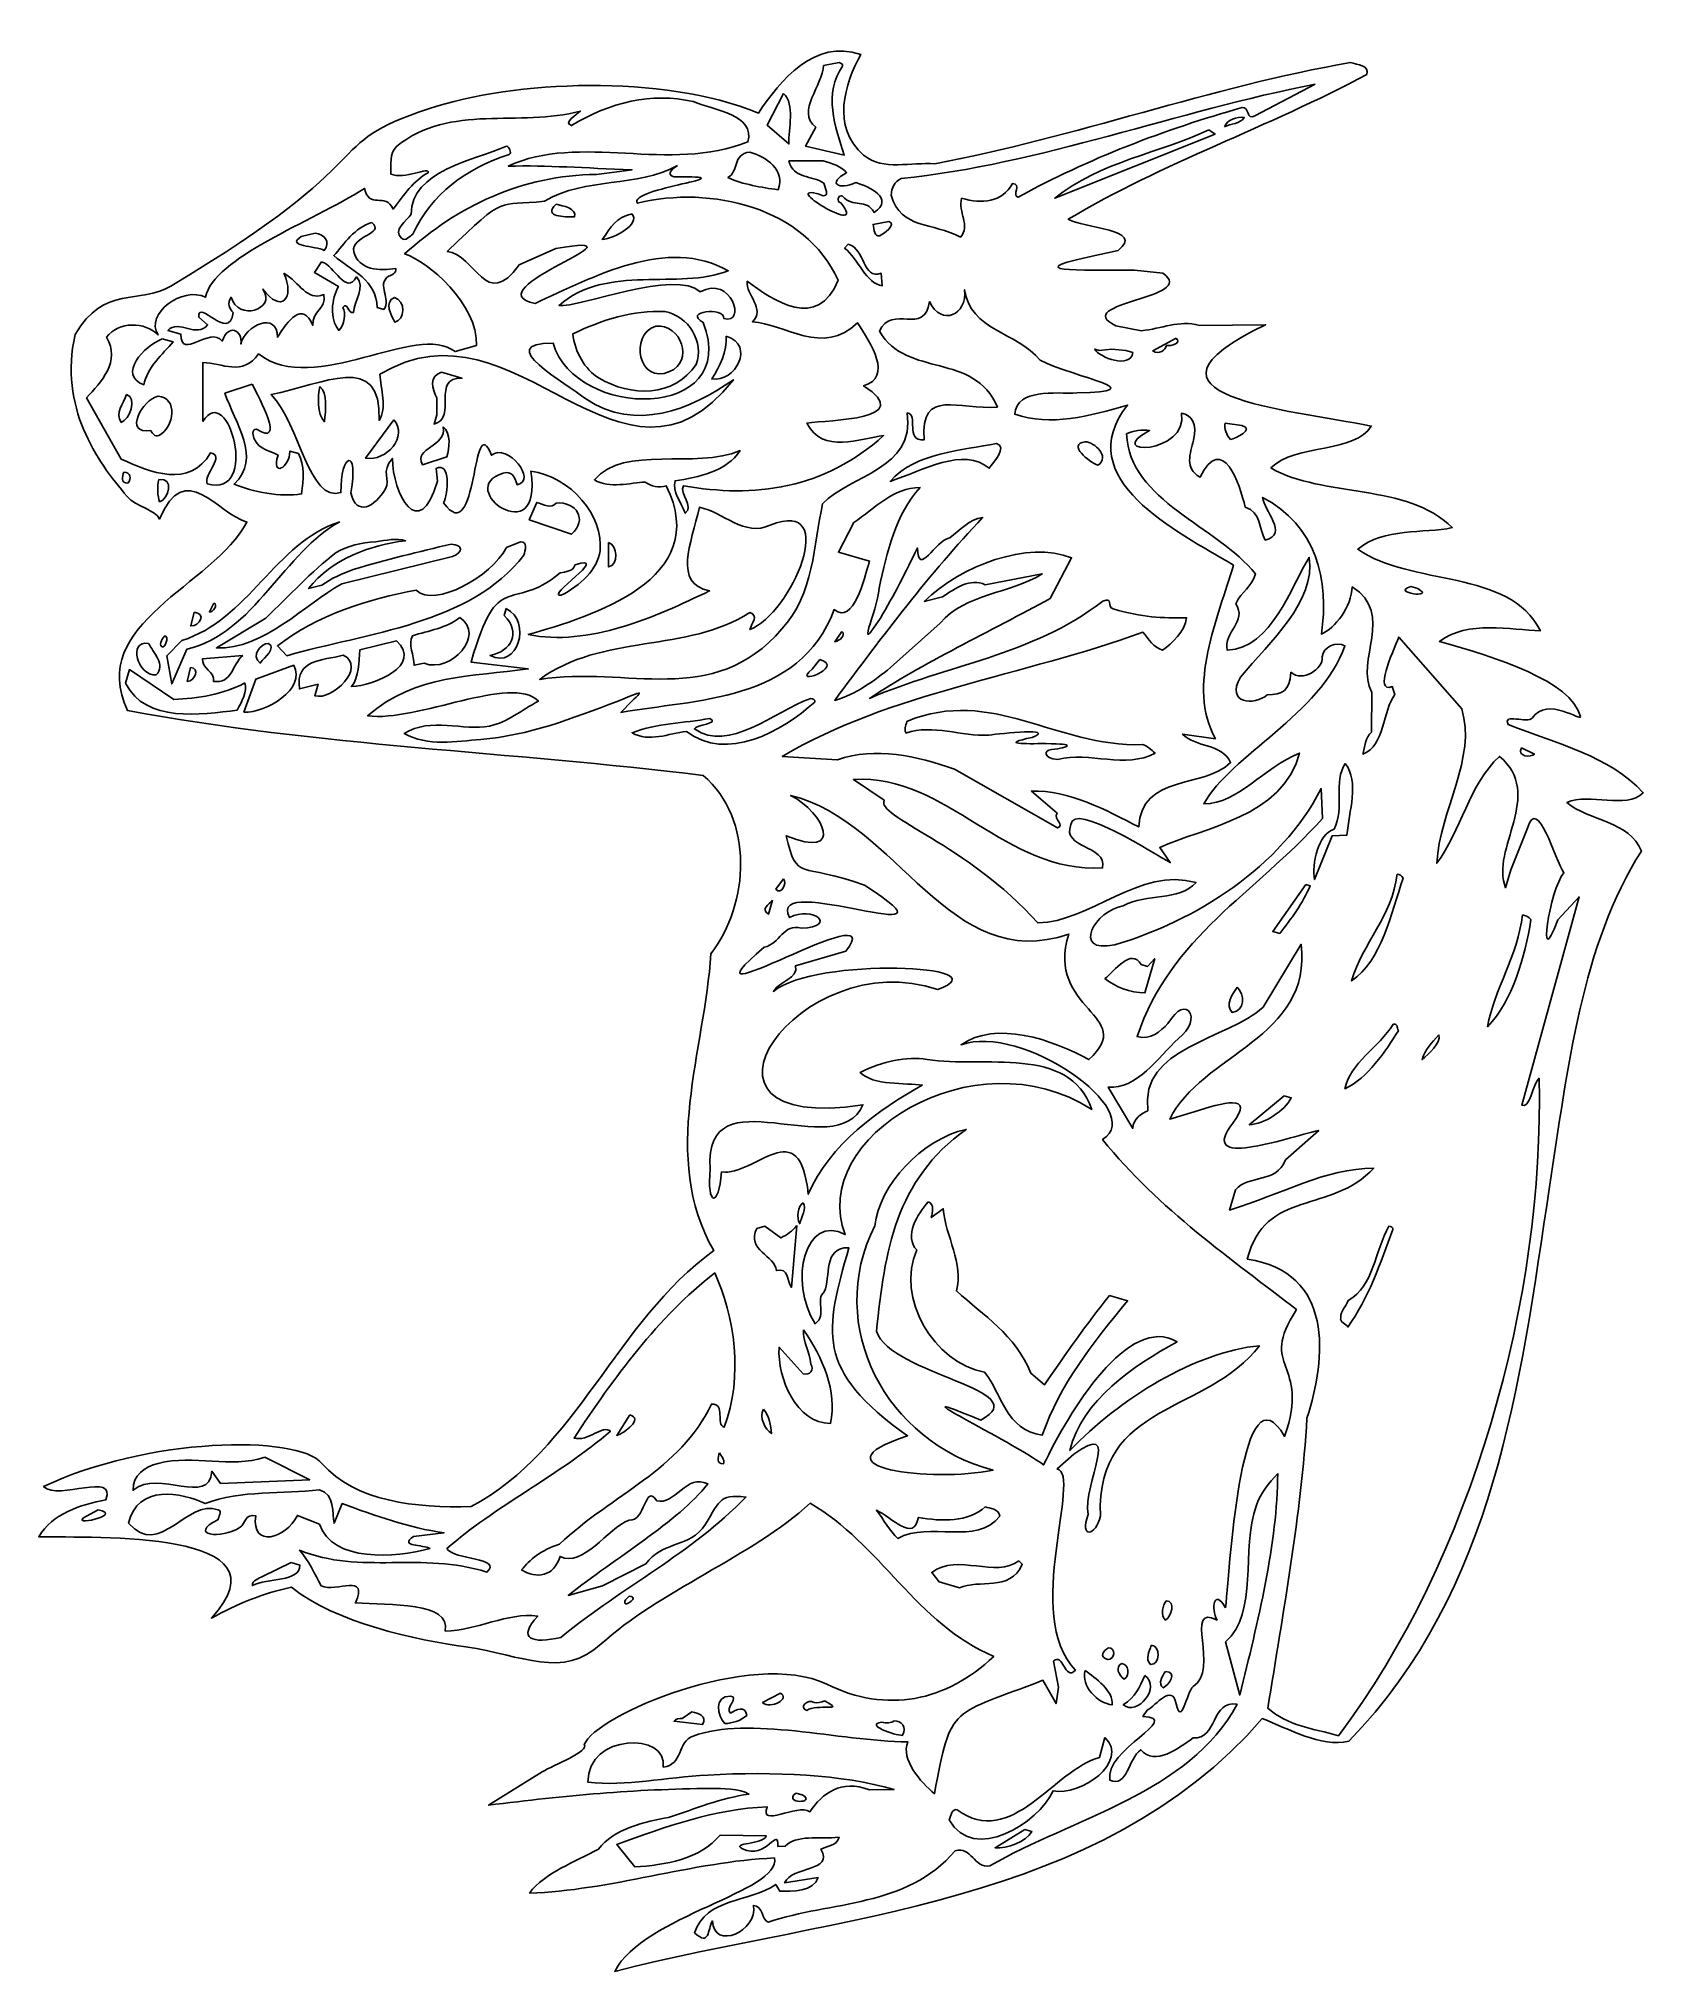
# Model space of a CAD drawing. Header units: centimetres. Extents: x -6.2 to 6.2, y -7.4 to 7.5.
import ezdxf

# ---------------------------------------------------------------- set-up
doc = ezdxf.new("R2010")
doc.units = ezdxf.units.CM
doc.header["$MEASUREMENT"] = 0
doc.layers.add('Ebene 1', color=7, linetype='Continuous')

msp = doc.modelspace()

# ---------------------------------------------------------------- linework, layer by layer
at = {"layer": 'Ebene 1'}
for points, knots in [([(3.94984, 7.34765), (4.00318, 7.33241), (4.09716, 7.32479), (4.07684, 7.25621), (4.07684, 7.25621), (3.31484, 6.84727), (2.49442, 6.57041), (1.7629, 6.13353), (1.7629, 6.13353), (1.87466, 6.06495), (2.36488, 6.05479), (2.14898, 5.89223), (2.14898, 5.89223), (2.14898, 5.89223), (1.92546, 5.84143), (1.92546, 5.84143), (1.92546, 5.84143), (1.3184, 5.71189), (2.01182, 5.74237), (2.27598, 5.73983), (2.27598, 5.73983), (2.27598, 5.73983), (2.49696, 5.71443), (2.49696, 5.71443), (2.49696, 5.71443), (2.78144, 5.51885), (1.76798, 5.48837), (2.1312, 5.30803), (2.1312, 5.30803), (2.1312, 5.30803), (2.32932, 5.26993), (2.32932, 5.26993), (2.32932, 5.26993), (2.4868, 5.28263), (2.62142, 5.35629), (2.7789, 5.31057), (2.7789, 5.31057), (2.7789, 5.31057), (3.29198, 5.31565), (3.29198, 5.31565), (3.29198, 5.31565), (2.12612, 4.75939), (3.4647, 4.66033), (4.10986, 4.53079), (4.10986, 4.53079), (3.99302, 4.31997), (3.52312, 4.39617), (3.33262, 4.20567), (3.33262, 4.20567), (3.74156, 3.97199), (4.38418, 4.09391), (4.73724, 3.74339), (4.73724, 3.74339), (4.51626, 3.69513), (4.20892, 3.74593), (4.00572, 3.57575), (4.00572, 3.57575), (4.4172, 3.28619), (5.1792, 3.42843), (5.4205, 2.94329), (5.4205, 2.94329), (5.19444, 2.95091), (4.85662, 3.02711), (4.63818, 2.86201), (4.63818, 2.86201), (5.08268, 2.73501), (5.65672, 2.55721), (5.73038, 2.28035), (5.73038, 2.28035), (5.74308, 2.23463), (5.47892, 2.44037), (5.357, 2.26765), (5.357, 2.26765), (5.32652, 2.22193), (5.12078, 2.31083), (5.17158, 2.21685), (5.17158, 2.21685), (5.55004, 2.06953), (5.95644, 1.97301), (6.21806, 1.68853), (6.21806, 1.68853), (6.08344, 1.55645), (5.8015, 1.69361), (5.62624, 1.61233), (5.62624, 1.61233), (5.79388, 1.47009), (6.11646, 1.47009), (6.20282, 1.23641), (6.20282, 1.23641), (5.74054, 0.51251), (5.63132, -0.45268), (5.49162, -1.36454), (5.49162, -1.36454), (5.25794, -2.91648), (5.07506, -4.48366), (3.93714, -5.66222), (3.93714, -5.66222), (3.71616, -5.71048), (3.47232, -5.5657), (3.26658, -5.48696), (3.26658, -5.48696), (1.99658, -6.94492), (-0.03287, -7.00588), (-1.74991, -7.4453), (-1.74991, -7.4453), (-1.53147, -7.0135), (-0.45451, -6.82808), (-0.51293, -6.56646), (-0.51293, -6.56646), (-1.14539, -6.5944), (-1.80071, -6.823), (-2.41031, -6.83824), (-2.41031, -6.83824), (-2.29093, -6.68076), (-2.05725, -6.59694), (-1.87691, -6.49788), (-1.87691, -6.49788), (-1.75753, -6.34294), (-1.51115, -6.27944), (-1.33335, -6.25404), (-1.33335, -6.25404), (-1.12253, -6.18292), (-0.92949, -6.10418), (-0.71105, -6.07116), (-0.71105, -6.07116), (-0.77963, -6.02798), (-0.91933, -6.02798), (-1.00061, -6.02798), (-1.00061, -6.02798), (-1.60767, -6.03306), (-2.12075, -6.08132), (-2.72781, -6.15752), (-2.72781, -6.15752), (-2.72781, -6.15752), (-2.31125, -5.89844), (-2.31125, -5.89844), (-2.31125, -5.89844), (-2.22235, -5.84764), (-1.94295, -5.73842), (-1.98613, -5.68762), (-1.98613, -5.68762), (-1.90485, -5.4641), (-0.69073, -4.94086), (-0.10653, -5.22026), (-0.10653, -5.22026), (0.35574, -5.44886), (0.81802, -5.35488), (1.18632, -5.00436), (1.18632, -5.00436), (0.59196, -4.75798), (0.29986, -4.12298), (-0.23607, -3.81818), (-0.23607, -3.81818), (-0.68819, -4.22966), (-1.41971, -4.50652), (-1.85405, -4.90784), (-1.85405, -4.90784), (-2.15631, -5.1847), (-2.46365, -4.9942), (-2.90307, -4.9307), (-2.90307, -4.9307), (-3.28661, -4.87736), (-3.90891, -4.74782), (-4.25435, -4.46842), (-4.25435, -4.46842), (-4.47787, -4.51668), (-4.67091, -4.59542), (-4.87411, -4.70718), (-4.87411, -4.70718), (-4.23911, -4.0163), (-5.77835, -4.08742), (-6.21269, -4.07726), (-6.21269, -4.07726), (-6.10347, -3.89946), (-5.89265, -3.82834), (-5.69199, -3.79024), (-5.69199, -3.79024), (-5.60817, -3.56672), (-6.05521, -3.8004), (-6.17459, -3.68864), (-6.17459, -3.68864), (-5.37703, -3.30764), (-4.21117, -3.28224), (-4.01813, -3.5083), (-4.01813, -3.5083), (-3.75905, -3.80802), (-3.28915, -3.85374), (-2.86243, -3.84358), (-2.86243, -3.84358), (-2.03185, -3.39908), (-1.74991, -2.4161), (-0.98283, -1.85984), (-0.98283, -1.85984), (-1.40193, -1.13086), (-1.04887, -0.30282), (-1.00569, 0.44139), (-1.00569, 0.44139), (-0.70597, 0.83001), (-0.67041, 1.48279), (-1.06411, 1.82315), (-1.06411, 1.82315), (-2.56779, 2.00857), (-4.03591, 2.04921), (-5.52435, 2.32607), (-5.52435, 2.32607), (-5.84439, 3.00425), (-4.86141, 3.29127), (-4.59979, 3.78657), (-4.59979, 3.78657), (-4.83347, 3.85261), (-5.07731, 4.28441), (-5.27543, 3.80943), (-5.27543, 3.80943), (-5.30337, 3.88055), (-5.45831, 3.90341), (-5.52689, 3.98469), (-5.52689, 3.98469), (-5.76565, 4.26409), (-6.05521, 4.67557), (-5.93075, 5.23945), (-5.93075, 5.23945), (-5.70469, 5.62807), (-5.43291, 5.47059), (-5.18907, 5.61537), (-5.18907, 5.61537), (-3.49235, 6.62883), (-4.05115, 6.70757), (-3.19263, 6.98951), (-3.19263, 6.98951), (-2.52715, 7.20795), (-1.38669, 7.26383), (-0.63739, 6.95649), (-0.63739, 6.95649), (-0.46721, 7.21049), (-0.20305, 7.53307), (0.15508, 7.41115), (0.15508, 7.41115), (0.03316, 7.18255), (-0.07605, 6.85235), (0.17794, 6.62883), (0.17794, 6.62883), (0.33288, 6.50691), (0.5437, 6.57803), (0.72912, 6.56279), (0.72912, 6.56279), (1.81116, 6.76599), (2.87288, 7.16223), (3.94984, 7.34765)], [0, 0, 0, 0, 0.01612903, 0.01612903, 0.01612903, 0.01612903, 0.03225806, 0.03225806, 0.03225806, 0.03225806, 0.0483871, 0.0483871, 0.0483871, 0.0483871, 0.06451613, 0.06451613, 0.06451613, 0.06451613, 0.08064516, 0.08064516, 0.08064516, 0.08064516, 0.09677419, 0.09677419, 0.09677419, 0.09677419, 0.11290323, 0.11290323, 0.11290323, 0.11290323, 0.12903226, 0.12903226, 0.12903226, 0.12903226, 0.14516129, 0.14516129, 0.14516129, 0.14516129, 0.16129032, 0.16129032, 0.16129032, 0.16129032, 0.17741935, 0.17741935, 0.17741935, 0.17741935, 0.19354839, 0.19354839, 0.19354839, 0.19354839, 0.20967742, 0.20967742, 0.20967742, 0.20967742, 0.22580645, 0.22580645, 0.22580645, 0.22580645, 0.24193548, 0.24193548, 0.24193548, 0.24193548, 0.25806452, 0.25806452, 0.25806452, 0.25806452, 0.27419355, 0.27419355, 0.27419355, 0.27419355, 0.29032258, 0.29032258, 0.29032258, 0.29032258, 0.30645161, 0.30645161, 0.30645161, 0.30645161, 0.32258065, 0.32258065, 0.32258065, 0.32258065, 0.33870968, 0.33870968, 0.33870968, 0.33870968, 0.35483871, 0.35483871, 0.35483871, 0.35483871, 0.37096774, 0.37096774, 0.37096774, 0.37096774, 0.38709677, 0.38709677, 0.38709677, 0.38709677, 0.40322581, 0.40322581, 0.40322581, 0.40322581, 0.41935484, 0.41935484, 0.41935484, 0.41935484, 0.43548387, 0.43548387, 0.43548387, 0.43548387, 0.4516129, 0.4516129, 0.4516129, 0.4516129, 0.46774194, 0.46774194, 0.46774194, 0.46774194, 0.48387097, 0.48387097, 0.48387097, 0.48387097, 0.5, 0.5, 0.5, 0.5, 0.51612903, 0.51612903, 0.51612903, 0.51612903, 0.53225806, 0.53225806, 0.53225806, 0.53225806, 0.5483871, 0.5483871, 0.5483871, 0.5483871, 0.56451613, 0.56451613, 0.56451613, 0.56451613, 0.58064516, 0.58064516, 0.58064516, 0.58064516, 0.59677419, 0.59677419, 0.59677419, 0.59677419, 0.61290323, 0.61290323, 0.61290323, 0.61290323, 0.62903226, 0.62903226, 0.62903226, 0.62903226, 0.64516129, 0.64516129, 0.64516129, 0.64516129, 0.66129032, 0.66129032, 0.66129032, 0.66129032, 0.67741935, 0.67741935, 0.67741935, 0.67741935, 0.69354839, 0.69354839, 0.69354839, 0.69354839, 0.70967742, 0.70967742, 0.70967742, 0.70967742, 0.72580645, 0.72580645, 0.72580645, 0.72580645, 0.74193548, 0.74193548, 0.74193548, 0.74193548, 0.75806452, 0.75806452, 0.75806452, 0.75806452, 0.77419355, 0.77419355, 0.77419355, 0.77419355, 0.79032258, 0.79032258, 0.79032258, 0.79032258, 0.80645161, 0.80645161, 0.80645161, 0.80645161, 0.82258065, 0.82258065, 0.82258065, 0.82258065, 0.83870968, 0.83870968, 0.83870968, 0.83870968, 0.85483871, 0.85483871, 0.85483871, 0.85483871, 0.87096774, 0.87096774, 0.87096774, 0.87096774, 0.88709677, 0.88709677, 0.88709677, 0.88709677, 0.90322581, 0.90322581, 0.90322581, 0.90322581, 0.91935484, 0.91935484, 0.91935484, 0.91935484, 0.93548387, 0.93548387, 0.93548387, 0.93548387, 0.9516129, 0.9516129, 0.9516129, 0.9516129, 0.96774194, 0.96774194, 0.96774194, 0.96774194, 0.98387097, 0.98387097, 0.98387097, 0.98387097, 1, 1, 1, 1]), ([(-2.58811, 6.69995), (-2.57033, 6.69487), (-2.54493, 6.64915), (-2.56779, 6.63645), (-2.56779, 6.63645), (-2.90307, 6.52469), (-3.16723, 6.33419), (-3.31455, 6.01669), (-3.31455, 6.01669), (-3.33741, 6.00399), (-3.37043, 5.95827), (-3.40091, 5.98621), (-3.40091, 5.98621), (-3.47711, 6.04463), (-3.36027, 6.12591), (-3.32725, 6.17163), (-3.32725, 6.17163), (-3.32471, 6.51199), (-2.84719, 6.58565), (-2.58811, 6.69995)], [0, 0, 0, 0, 0.2, 0.2, 0.2, 0.2, 0.4, 0.4, 0.4, 0.4, 0.6, 0.6, 0.6, 0.6, 0.8, 0.8, 0.8, 0.8, 1, 1, 1, 1]), ([(-2.20457, 6.25037), (-2.15123, 6.23513), (-2.04201, 6.22243), (-2.06233, 6.15131), (-2.06233, 6.15131), (-2.13599, 6.15385), (-2.30871, 6.14623), (-2.20457, 6.25037)], [0, 0, 0, 0, 0.5, 0.5, 0.5, 0.5, 1, 1, 1, 1]), ([(-1.61783, 6.17417), (-1.54671, 6.09797), (-1.74991, 5.98621), (-1.84643, 5.97605), (-1.84643, 5.97605), (-1.78039, 6.07003), (-1.73975, 6.15385), (-1.61783, 6.17417)], [0, 0, 0, 0, 0.5, 0.5, 0.5, 0.5, 1, 1, 1, 1]), ([(-4.07147, 6.02431), (-3.99781, 6.02177), (-3.94955, 5.95319), (-4.00035, 5.89223), (-4.00035, 5.89223), (-4.06385, 5.92779), (-4.30769, 5.92271), (-4.17815, 5.99891), (-4.17815, 5.99891), (-4.17815, 5.99891), (-4.07147, 6.02431), (-4.07147, 6.02431)], [0, 0, 0, 0, 0.33333333, 0.33333333, 0.33333333, 0.33333333, 0.66666667, 0.66666667, 0.66666667, 0.66666667, 1, 1, 1, 1]), ([(-3.63205, 6.10813), (-3.52283, 6.01923), (-3.79715, 6.00399), (-3.77175, 5.88207), (-3.77175, 5.88207), (-3.73619, 5.73983), (-3.56855, 5.72967), (-3.44663, 5.75253), (-3.44663, 5.75253), (-3.43901, 5.71189), (-3.47965, 5.70427), (-3.50251, 5.69157), (-3.50251, 5.69157), (-3.59903, 5.62553), (-3.47711, 5.51377), (-3.53807, 5.43503), (-3.53807, 5.43503), (-3.53807, 5.43503), (-3.59141, 5.45027), (-3.59141, 5.45027), (-3.59141, 5.45027), (-3.58887, 5.65855), (-3.79207, 5.73729), (-3.92669, 5.85159), (-3.92669, 5.85159), (-3.84541, 5.94303), (-3.76413, 6.07003), (-3.63205, 6.10813)], [0, 0, 0, 0, 0.14285714, 0.14285714, 0.14285714, 0.14285714, 0.28571429, 0.28571429, 0.28571429, 0.28571429, 0.42857143, 0.42857143, 0.42857143, 0.42857143, 0.57142857, 0.57142857, 0.57142857, 0.57142857, 0.71428571, 0.71428571, 0.71428571, 0.71428571, 0.85714286, 0.85714286, 0.85714286, 0.85714286, 1, 1, 1, 1]), ([(-4.31277, 5.71443), (-4.18831, 5.64331), (-4.13751, 5.49599), (-4.00289, 5.54933), (-4.00289, 5.54933), (-3.98257, 5.42995), (-4.09687, 5.42487), (-4.08925, 5.31057), (-4.08925, 5.31057), (-4.17053, 5.50361), (-4.27975, 5.34613), (-4.36357, 5.21913), (-4.36357, 5.21913), (-4.36103, 5.42487), (-4.61757, 5.31057), (-4.64551, 5.16579), (-4.64551, 5.16579), (-4.63027, 5.27501), (-4.74711, 5.32835), (-4.79029, 5.18865), (-4.79029, 5.18865), (-4.88681, 5.31057), (-5.11287, 5.03371), (-5.11033, 5.24199), (-5.11033, 5.24199), (-5.11033, 5.24199), (-5.21193, 5.27247), (-5.21193, 5.27247), (-5.21193, 5.27247), (-5.12811, 5.36137), (-4.98587, 5.20643), (-4.90459, 5.31565), (-4.90459, 5.31565), (-4.90459, 5.31565), (-4.97317, 5.37407), (-4.97317, 5.37407), (-4.97317, 5.37407), (-4.97571, 5.52647), (-4.73949, 5.17341), (-4.70647, 5.40963), (-4.70647, 5.40963), (-4.73187, 5.43757), (-4.75727, 5.48329), (-4.72171, 5.52901), (-4.72171, 5.52901), (-4.67091, 5.34359), (-4.36865, 5.42741), (-4.47533, 5.59251), (-4.47533, 5.59251), (-4.33309, 5.39947), (-4.22641, 5.51885), (-4.31277, 5.71443)], [0, 0, 0, 0, 0.07692308, 0.07692308, 0.07692308, 0.07692308, 0.15384615, 0.15384615, 0.15384615, 0.15384615, 0.23076923, 0.23076923, 0.23076923, 0.23076923, 0.30769231, 0.30769231, 0.30769231, 0.30769231, 0.38461538, 0.38461538, 0.38461538, 0.38461538, 0.46153846, 0.46153846, 0.46153846, 0.46153846, 0.53846154, 0.53846154, 0.53846154, 0.53846154, 0.61538462, 0.61538462, 0.61538462, 0.61538462, 0.69230769, 0.69230769, 0.69230769, 0.69230769, 0.76923077, 0.76923077, 0.76923077, 0.76923077, 0.84615385, 0.84615385, 0.84615385, 0.84615385, 0.92307692, 0.92307692, 0.92307692, 0.92307692, 1, 1, 1, 1]), ([(-4.02067, 5.80333), (-3.92161, 5.77539), (-3.83017, 5.53917), (-3.75143, 5.68649), (-3.75143, 5.68649), (-3.67777, 5.60775), (-3.76667, 5.50107), (-3.77429, 5.40963), (-3.77429, 5.40963), (-3.81493, 5.40201), (-3.82255, 5.49853), (-3.85557, 5.45027), (-3.85557, 5.45027), (-3.83271, 5.40709), (-3.84033, 5.31311), (-3.88859, 5.27247), (-3.88859, 5.27247), (-3.95971, 5.36645), (-3.94447, 5.51377), (-3.89113, 5.61283), (-3.89113, 5.61283), (-3.89113, 5.61283), (-4.07655, 5.72205), (-4.07655, 5.72205), (-4.07655, 5.72205), (-4.07655, 5.72205), (-4.02067, 5.80333), (-4.02067, 5.80333)], [0, 0, 0, 0, 0.14285714, 0.14285714, 0.14285714, 0.14285714, 0.28571429, 0.28571429, 0.28571429, 0.28571429, 0.42857143, 0.42857143, 0.42857143, 0.42857143, 0.57142857, 0.57142857, 0.57142857, 0.57142857, 0.71428571, 0.71428571, 0.71428571, 0.71428571, 0.85714286, 0.85714286, 0.85714286, 0.85714286, 1, 1, 1, 1]), ([(-3.45679, 5.52647), (-3.36789, 5.50107), (-3.37297, 5.35121), (-3.45425, 5.33597), (-3.45425, 5.33597), (-3.47965, 5.38169), (-3.54061, 5.49345), (-3.45679, 5.52647)], [0, 0, 0, 0, 0.5, 0.5, 0.5, 0.5, 1, 1, 1, 1]), ([(-1.43241, 5.30549), (-1.23683, 5.32581), (-1.13269, 5.03117), (-1.32573, 4.95243), (-1.32573, 4.95243), (-1.56195, 4.85083), (-1.64323, 5.23437), (-1.43241, 5.30549)], [0, 0, 0, 0, 0.5, 0.5, 0.5, 0.5, 1, 1, 1, 1]), ([(-5.25511, 5.20643), (-5.25511, 5.20643), (-5.17129, 5.18357), (-5.17129, 5.18357), (-5.17129, 5.18357), (-5.25003, 5.09213), (-5.37703, 4.97783), (-5.39735, 4.85083), (-5.39735, 4.85083), (-5.60563, 4.92703), (-5.39481, 5.15309), (-5.25511, 5.20643)], [0, 0, 0, 0, 0.33333333, 0.33333333, 0.33333333, 0.33333333, 0.66666667, 0.66666667, 0.66666667, 0.66666667, 1, 1, 1, 1]), ([(-0.88631, 5.22675), (-0.65771, 5.16071), (-0.81773, 4.86607), (-0.99807, 4.89655), (-0.99807, 4.89655), (-0.93457, 4.99307), (-0.88123, 5.10991), (-0.88631, 5.22675)], [0, 0, 0, 0, 0.5, 0.5, 0.5, 0.5, 1, 1, 1, 1]), ([(-3.09103, 4.94735), (-3.09103, 4.94735), (-2.93355, 4.90163), (-2.93355, 4.90163), (-2.93355, 4.90163), (-3.17485, 4.91433), (-2.96657, 4.58921), (-3.14945, 4.54603), (-3.14945, 4.54603), (-3.14945, 4.54603), (-3.12913, 4.61715), (-3.12913, 4.61715), (-3.12913, 4.61715), (-3.12913, 4.61715), (-3.12913, 4.74923), (-3.12913, 4.74923), (-3.12913, 4.74923), (-3.16469, 4.81781), (-3.19263, 4.91941), (-3.09103, 4.94735)], [0, 0, 0, 0, 0.2, 0.2, 0.2, 0.2, 0.4, 0.4, 0.4, 0.4, 0.6, 0.6, 0.6, 0.6, 0.8, 0.8, 0.8, 0.8, 1, 1, 1, 1]), ([(-4.03337, 4.83813), (-3.97241, 4.78479), (-3.99019, 4.65525), (-3.99781, 4.56381), (-3.99781, 4.56381), (-4.05877, 4.61715), (-4.05115, 4.76701), (-4.03337, 4.83813)], [0, 0, 0, 0, 0.5, 0.5, 0.5, 0.5, 1, 1, 1, 1]), ([(-5.53197, 4.77463), (-5.44815, 4.74923), (-5.50911, 4.57905), (-5.57261, 4.55873), (-5.57261, 4.55873), (-5.62341, 4.62985), (-5.55737, 4.70605), (-5.53197, 4.77463)], [0, 0, 0, 0, 0.5, 0.5, 0.5, 0.5, 1, 1, 1, 1]), ([(-5.28813, 4.76193), (-5.13065, 4.75431), (-5.16113, 4.51809), (-5.28305, 4.45713), (-5.28305, 4.45713), (-5.31353, 4.44697), (-5.32877, 4.46983), (-5.34401, 4.49523), (-5.34401, 4.49523), (-5.56245, 4.46221), (-5.40751, 4.73907), (-5.28813, 4.76193)], [0, 0, 0, 0, 0.33333333, 0.33333333, 0.33333333, 0.33333333, 0.66666667, 0.66666667, 0.66666667, 0.66666667, 1, 1, 1, 1]), ([(-3.46187, 4.57905), (-3.34757, 4.45205), (-3.51775, 4.25393), (-3.68031, 4.28187), (-3.68031, 4.28187), (-3.68031, 4.28187), (-3.46187, 4.57905), (-3.46187, 4.57905)], [0, 0, 0, 0, 0.5, 0.5, 0.5, 0.5, 1, 1, 1, 1]), ([(-3.07833, 4.52571), (-3.01737, 4.47237), (-3.03007, 4.36061), (-3.05039, 4.29203), (-3.05039, 4.29203), (-3.05039, 4.29203), (-3.23835, 4.23107), (-3.23835, 4.23107), (-3.23835, 4.23107), (-3.31455, 4.36569), (-3.04785, 4.36569), (-3.07833, 4.52571)], [0, 0, 0, 0, 0.33333333, 0.33333333, 0.33333333, 0.33333333, 0.66666667, 0.66666667, 0.66666667, 0.66666667, 1, 1, 1, 1]), ([(1.20664, 4.39617), (1.29554, 4.37077), (1.18378, 4.25139), (1.15076, 4.20313), (1.15076, 4.20313), (0.95518, 4.37585), (0.6326, 4.18281), (0.38368, 4.10153), (0.38368, 4.10153), (0.5818, 4.33013), (0.94502, 4.34029), (1.20664, 4.39617)], [0, 0, 0, 0, 0.33333333, 0.33333333, 0.33333333, 0.33333333, 0.66666667, 0.66666667, 0.66666667, 0.66666667, 1, 1, 1, 1]), ([(1.89244, 4.40887), (1.96864, 4.40633), (2.08802, 4.29457), (1.99404, 4.22853), (1.99404, 4.22853), (1.92292, 4.24885), (1.75528, 4.39109), (1.89244, 4.40887)], [0, 0, 0, 0, 0.5, 0.5, 0.5, 0.5, 1, 1, 1, 1]), ([(-1.79817, 3.62909), (-1.72959, 3.60877), (-1.71689, 3.45383), (-1.79817, 3.43859), (-1.79817, 3.43859), (-1.79817, 3.43859), (-1.79817, 3.62909), (-1.79817, 3.62909)], [0, 0, 0, 0, 0.5, 0.5, 0.5, 0.5, 1, 1, 1, 1]), ([(-2.59065, 3.11601), (-2.38999, 3.01949), (-2.50175, 2.63595), (-2.71511, 2.75279), (-2.71511, 2.75279), (-2.55255, 2.78327), (-2.47381, 2.93059), (-2.60589, 3.06267), (-2.60589, 3.06267), (-2.60589, 3.06267), (-2.59065, 3.11601), (-2.59065, 3.11601)], [0, 0, 0, 0, 0.33333333, 0.33333333, 0.33333333, 0.33333333, 0.66666667, 0.66666667, 0.66666667, 0.66666667, 1, 1, 1, 1]), ([(1.59272, 2.06953), (1.42254, 2.06953), (1.22696, 2.06191), (1.4835, 2.11779), (1.4835, 2.11779), (1.67654, 2.19399), (1.24474, 2.14827), (1.14822, 2.13557), (1.14822, 2.13557), (0.93486, 2.12287), (0.71642, 2.22447), (0.5056, 2.15081), (0.5056, 2.15081), (0.4929, 2.17367), (0.50306, 2.20669), (0.51322, 2.24225), (0.51322, 2.24225), (1.1787, 2.51403), (1.65876, 2.04159), (2.33948, 2.06191), (2.33948, 2.06191), (2.37504, 2.05175), (2.40552, 2.02381), (2.436, 1.99587), (2.436, 1.99587), (2.20994, 1.87141), (1.92546, 2.00857), (1.68162, 1.94761), (1.68162, 1.94761), (1.56478, 1.95523), (1.57494, 2.01873), (1.63336, 2.02381), (1.63336, 2.02381), (1.77306, 2.03905), (1.83148, 2.06953), (1.59272, 2.06953)], [0, 0, 0, 0, 0.11111111, 0.11111111, 0.11111111, 0.11111111, 0.22222222, 0.22222222, 0.22222222, 0.22222222, 0.33333333, 0.33333333, 0.33333333, 0.33333333, 0.44444444, 0.44444444, 0.44444444, 0.44444444, 0.55555556, 0.55555556, 0.55555556, 0.55555556, 0.66666667, 0.66666667, 0.66666667, 0.66666667, 0.77777778, 0.77777778, 0.77777778, 0.77777778, 0.88888889, 0.88888889, 0.88888889, 0.88888889, 1, 1, 1, 1]), ([(5.27318, 2.03651), (5.27318, 2.03651), (5.37478, 1.98825), (5.37478, 1.98825), (5.37478, 1.98825), (5.34684, 1.95777), (5.23508, 1.97047), (5.27318, 2.03651)], [0, 0, 0, 0, 0.5, 0.5, 0.5, 0.5, 1, 1, 1, 1]), ([(3.9092, 1.91459), (4.02096, 1.76981), (3.93714, 1.54629), (3.9219, 1.36087), (3.9219, 1.36087), (3.9219, 1.36087), (3.8076, 1.35579), (3.8076, 1.35579), (3.8076, 1.35579), (3.8076, 1.35579), (3.67044, 1.01543), (3.67044, 1.01543), (3.67044, 1.01543), (3.64758, 1.13481), (3.69838, 1.36849), (3.82284, 1.40659), (3.82284, 1.40659), (3.90666, 1.57423), (3.81268, 1.77235), (3.9092, 1.91459)], [0, 0, 0, 0, 0.2, 0.2, 0.2, 0.2, 0.4, 0.4, 0.4, 0.4, 0.6, 0.6, 0.6, 0.6, 0.8, 0.8, 0.8, 0.8, 1, 1, 1, 1]), ([(4.31052, 1.05861), (4.3283, 1.05353), (4.34608, 1.04845), (4.35878, 1.02813), (4.35878, 1.02813), (4.25972, 0.75127), (4.19368, 0.39059), (3.95746, 0.23057), (3.95746, 0.23057), (4.04382, 0.52775), (4.27242, 0.72841), (4.31052, 1.05861)], [0, 0, 0, 0, 0.33333333, 0.33333333, 0.33333333, 0.33333333, 0.66666667, 0.66666667, 0.66666667, 0.66666667, 1, 1, 1, 1]), ([(3.6044, 0.97733), (3.6044, 0.97733), (3.63742, 0.96717), (3.63742, 0.96717), (3.63742, 0.96717), (3.58154, 0.83255), (3.48756, 0.70809), (3.4012, 0.59887), (3.4012, 0.59887), (3.4012, 0.59887), (3.34786, 0.61411), (3.34786, 0.61411), (3.34786, 0.61411), (3.34786, 0.61411), (3.6044, 0.97733), (3.6044, 0.97733)], [0, 0, 0, 0, 0.25, 0.25, 0.25, 0.25, 0.5, 0.5, 0.5, 0.5, 0.75, 0.75, 0.75, 0.75, 1, 1, 1, 1]), ([(5.2808, 0.74365), (5.29858, 0.73857), (5.33414, 0.72841), (5.34684, 0.70555), (5.34684, 0.70555), (5.30112, 0.41599), (5.20714, 0.08071), (5.01156, -0.12502), (5.01156, -0.12502), (5.05982, 0.16199), (5.25032, 0.43123), (5.2808, 0.74365)], [0, 0, 0, 0, 0.33333333, 0.33333333, 0.33333333, 0.33333333, 0.66666667, 0.66666667, 0.66666667, 0.66666667, 1, 1, 1, 1]), ([(3.071, 0.18231), (3.13196, 0.12643), (3.13196, -0.0031), (3.0329, -0.01326), (3.0329, -0.01326), (2.97448, 0.04007), (3.03798, 0.13405), (3.071, 0.18231)], [0, 0, 0, 0, 0.5, 0.5, 0.5, 0.5, 1, 1, 1, 1]), ([(4.28004, -0.1047), (4.31814, -0.09708), (4.30798, -0.13264), (4.32068, -0.1555), (4.32068, -0.1555), (4.21908, -0.31552), (4.08192, -0.5238), (3.90666, -0.60508), (3.90666, -0.60508), (3.94476, -0.40696), (4.17082, -0.2825), (4.28004, -0.1047)], [0, 0, 0, 0, 0.33333333, 0.33333333, 0.33333333, 0.33333333, 0.66666667, 0.66666667, 0.66666667, 0.66666667, 1, 1, 1, 1]), ([(4.6331, -0.18852), (4.65342, -0.24948), (4.55436, -0.33584), (4.50356, -0.37902), (4.50356, -0.37902), (4.52388, -0.3079), (4.57976, -0.24694), (4.6331, -0.18852)], [0, 0, 0, 0, 0.5, 0.5, 0.5, 0.5, 1, 1, 1, 1]), ([(3.43676, -0.66096), (3.43676, -0.66096), (3.4901, -0.6762), (3.4901, -0.6762), (3.4901, -0.6762), (3.44184, -0.77526), (3.27928, -0.8794), (3.16498, -0.88448), (3.16498, -0.88448), (3.16498, -0.88448), (3.43676, -0.66096), (3.43676, -0.66096)], [0, 0, 0, 0, 0.33333333, 0.33333333, 0.33333333, 0.33333333, 0.66666667, 0.66666667, 0.66666667, 0.66666667, 1, 1, 1, 1]), ([(0.67832, -1.48138), (0.72912, -1.49662), (0.71134, -1.56774), (0.70118, -1.6033), (0.70118, -1.6033), (0.70118, -1.6033), (0.79516, -1.53472), (0.79516, -1.53472), (0.79516, -1.53472), (0.8104, -1.74808), (0.95772, -1.96144), (0.89676, -2.17226), (0.89676, -2.17226), (1.10758, -2.36276), (1.35142, -2.51008), (1.47334, -2.8098), (1.47334, -2.8098), (1.47334, -2.8098), (1.58002, -2.8987), (1.58002, -2.8987), (1.58002, -2.8987), (1.74258, -2.65994), (1.90768, -2.42372), (2.08294, -2.20782), (2.08294, -2.20782), (2.08294, -2.20782), (2.22264, -2.24846), (2.22264, -2.24846), (2.22264, -2.24846), (1.95848, -2.57104), (1.69686, -2.89362), (1.56224, -3.28986), (1.56224, -3.28986), (1.27268, -3.24668), (1.2549, -2.9749), (1.1152, -2.80218), (1.1152, -2.80218), (0.71896, -2.72598), (0.42686, -2.2256), (0.58942, -1.85476), (0.58942, -1.85476), (0.48782, -1.75062), (0.5945, -1.57282), (0.67832, -1.48138)], [0, 0, 0, 0, 0.09090909, 0.09090909, 0.09090909, 0.09090909, 0.18181818, 0.18181818, 0.18181818, 0.18181818, 0.27272727, 0.27272727, 0.27272727, 0.27272727, 0.36363636, 0.36363636, 0.36363636, 0.36363636, 0.45454545, 0.45454545, 0.45454545, 0.45454545, 0.54545455, 0.54545455, 0.54545455, 0.54545455, 0.63636364, 0.63636364, 0.63636364, 0.63636364, 0.72727273, 0.72727273, 0.72727273, 0.72727273, 0.81818182, 0.81818182, 0.81818182, 0.81818182, 0.90909091, 0.90909091, 0.90909091, 0.90909091, 1, 1, 1, 1]), ([(4.24702, -1.66934), (4.2648, -1.67442), (4.28258, -1.6795), (4.2775, -1.69728), (4.2775, -1.69728), (4.18352, -1.95636), (4.087, -2.23068), (3.92952, -2.45166), (3.92952, -2.45166), (3.91682, -2.4288), (3.86348, -2.41356), (3.87364, -2.38054), (3.87364, -2.38054), (3.8711, -2.32212), (3.91682, -2.29672), (3.93206, -2.24592), (3.93206, -2.24592), (4.13272, -2.13162), (4.13526, -1.86746), (4.24702, -1.66934)], [0, 0, 0, 0, 0.2, 0.2, 0.2, 0.2, 0.4, 0.4, 0.4, 0.4, 0.6, 0.6, 0.6, 0.6, 0.8, 0.8, 0.8, 0.8, 1, 1, 1, 1]), ([(-1.63307, -3.13238), (-1.52639, -3.16286), (-1.67371, -3.27208), (-1.73467, -3.2924), (-1.73467, -3.2924), (-1.73467, -3.2924), (-1.63307, -3.13238), (-1.63307, -3.13238)], [0, 0, 0, 0, 0.5, 0.5, 0.5, 0.5, 1, 1, 1, 1]), ([(2.52236, -4.57256), (2.59856, -4.5751), (2.563, -4.69702), (2.51728, -4.72242), (2.51728, -4.72242), (2.47156, -4.6894), (2.49696, -4.60304), (2.52236, -4.57256)], [0, 0, 0, 0, 0.5, 0.5, 0.5, 0.5, 1, 1, 1, 1]), ([(2.07532, -4.93832), (2.13374, -4.93578), (2.12612, -5.02722), (2.07024, -5.02976), (2.07024, -5.02976), (1.99912, -5.00944), (2.03214, -4.96118), (2.07532, -4.93832)], [0, 0, 0, 0, 0.5, 0.5, 0.5, 0.5, 1, 1, 1, 1]), ([(2.40552, -4.918), (2.48172, -4.92054), (2.4741, -5.0704), (2.40044, -5.06786), (2.40044, -5.06786), (2.35726, -5.0196), (2.39028, -4.97134), (2.40552, -4.918)], [0, 0, 0, 0, 0.5, 0.5, 0.5, 0.5, 1, 1, 1, 1]), ([(2.17438, -5.06024), (2.2328, -5.0577), (2.24296, -5.15676), (2.19724, -5.17962), (2.19724, -5.17962), (2.14898, -5.14914), (2.12866, -5.08564), (2.17438, -5.06024)], [0, 0, 0, 0, 0.5, 0.5, 0.5, 0.5, 1, 1, 1, 1]), ([(1.89498, -5.11358), (1.97118, -5.172), (2.11596, -5.27106), (2.10326, -5.38028), (2.10326, -5.38028), (1.9915, -5.36758), (1.85942, -5.2355), (1.89498, -5.11358)], [0, 0, 0, 0, 0.5, 0.5, 0.5, 0.5, 1, 1, 1, 1]), ([(2.35726, -5.15168), (2.48426, -5.24566), (2.29884, -5.46918), (2.18962, -5.38028), (2.18962, -5.38028), (2.28614, -5.31424), (2.31154, -5.25074), (2.35726, -5.15168)], [0, 0, 0, 0, 0.5, 0.5, 0.5, 0.5, 1, 1, 1, 1]), ([(2.51728, -5.1212), (2.61126, -5.12882), (2.54522, -5.2228), (2.4995, -5.2482), (2.4995, -5.2482), (2.45378, -5.21772), (2.49188, -5.15168), (2.51728, -5.1212)], [0, 0, 0, 0, 0.5, 0.5, 0.5, 0.5, 1, 1, 1, 1]), ([(2.04738, -5.63174), (2.24042, -5.8197), (1.85942, -6.09148), (1.64606, -6.04576), (1.64606, -6.04576), (1.5343, -6.29976), (1.02884, -6.60964), (0.84088, -6.27182), (0.84088, -6.27182), (0.85104, -6.23626), (0.86628, -6.18292), (0.90184, -6.19308), (0.90184, -6.19308), (1.32348, -6.5055), (1.65622, -5.87812), (2.0042, -5.78922), (2.0042, -5.78922), (2.0042, -5.78922), (2.04738, -5.63174), (2.04738, -5.63174)], [0, 0, 0, 0, 0.2, 0.2, 0.2, 0.2, 0.4, 0.4, 0.4, 0.4, 0.6, 0.6, 0.6, 0.6, 0.8, 0.8, 0.8, 0.8, 1, 1, 1, 1]), ([(1.42762, -6.34548), (1.42762, -6.34548), (1.48096, -6.36072), (1.48096, -6.36072), (1.48096, -6.36072), (1.43778, -6.442), (1.28792, -6.49534), (1.19648, -6.48772), (1.19648, -6.48772), (1.19648, -6.48772), (1.42762, -6.34548), (1.42762, -6.34548)], [0, 0, 0, 0, 0.33333333, 0.33333333, 0.33333333, 0.33333333, 0.66666667, 0.66666667, 0.66666667, 0.66666667, 1, 1, 1, 1])]:
    msp.add_open_spline(points, degree=3, knots=knots, dxfattribs=at)
at = {"layer": 'Ebene 1', "color": 7}
for points, knots in [([(-0.01255, 7.34765), (0.00268, 7.34257), (0.02046, 7.33749), (0.01538, 7.31971), (0.01538, 7.31971), (-0.13447, 7.11651), (-0.04303, 6.84219), (0.02808, 6.63137), (0.02808, 6.63137), (0.02808, 6.63137), (-0.27163, 6.69995), (-0.27163, 6.69995), (-0.27163, 6.69995), (-0.27163, 6.69995), (-0.19289, 6.84727), (-0.19289, 6.84727), (-0.19289, 6.84727), (-0.34783, 6.96919), (-0.13701, 7.17239), (-0.13193, 7.32479), (-0.13193, 7.32479), (-0.13193, 7.32479), (-0.01255, 7.34765), (-0.01255, 7.34765)], [0, 0, 0, 0, 0.16666667, 0.16666667, 0.16666667, 0.16666667, 0.33333333, 0.33333333, 0.33333333, 0.33333333, 0.5, 0.5, 0.5, 0.5, 0.66666667, 0.66666667, 0.66666667, 0.66666667, 0.83333333, 0.83333333, 0.83333333, 0.83333333, 1, 1, 1, 1]), ([(-1.14285, 7.04539), (-0.97267, 6.97681), (-0.66025, 6.94379), (-0.71867, 6.73297), (-0.71867, 6.73297), (-1.32065, 6.48913), (-2.02677, 6.80409), (-2.57541, 6.54501), (-2.57541, 6.54501), (-2.27061, 6.55263), (-1.99121, 6.52977), (-1.61529, 6.51707), (-1.61529, 6.51707), (-1.61529, 6.51707), (-1.89215, 6.48151), (-1.89215, 6.48151), (-1.89215, 6.48151), (-2.46365, 6.47389), (-2.96657, 6.24021), (-3.37805, 5.86429), (-3.37805, 5.86429), (-3.20279, 5.81349), (-2.80655, 5.47313), (-2.82179, 5.15563), (-2.82179, 5.15563), (-2.82179, 5.15563), (-2.98689, 5.10737), (-2.98689, 5.10737), (-2.98689, 5.10737), (-3.28153, 5.34359), (-4.07401, 4.75431), (-4.51089, 5.08959), (-4.51089, 5.08959), (-4.62773, 4.91433), (-4.79537, 5.01847), (-4.94015, 5.02355), (-4.94015, 5.02355), (-4.94015, 5.02355), (-4.94015, 4.56635), (-4.94015, 4.56635), (-4.94015, 4.56635), (-4.74457, 4.88893), (-4.49565, 3.96437), (-4.90713, 4.08375), (-4.90713, 4.08375), (-4.94015, 4.14979), (-4.76235, 4.30727), (-4.88173, 4.32251), (-4.88173, 4.32251), (-5.04175, 4.04565), (-5.35163, 4.17265), (-5.57261, 4.27425), (-5.57261, 4.27425), (-5.57261, 4.27425), (-5.84185, 4.74923), (-5.84185, 4.74923), (-5.84185, 4.74923), (-5.73009, 4.86861), (-5.57515, 5.03371), (-5.68691, 5.21913), (-5.68691, 5.21913), (-5.59293, 5.34359), (-5.38973, 5.34105), (-5.28813, 5.23691), (-5.28813, 5.23691), (-5.39227, 5.39947), (-5.10017, 5.61791), (-4.91983, 5.52901), (-4.91983, 5.52901), (-4.86141, 5.83381), (-4.10195, 6.11067), (-3.68793, 6.37229), (-3.68793, 6.37229), (-3.65745, 6.20973), (-3.52537, 6.34435), (-3.46695, 6.21227), (-3.46695, 6.21227), (-3.38059, 6.32149), (-3.30947, 6.43325), (-3.19517, 6.49421), (-3.19517, 6.49421), (-3.17993, 6.54755), (-3.38313, 6.43579), (-3.48473, 6.48405), (-3.48473, 6.48405), (-3.48219, 6.55771), (-3.49743, 6.63899), (-3.44155, 6.69741), (-3.44155, 6.69741), (-3.02245, 7.03523), (-2.48905, 6.84219), (-2.01661, 6.97173), (-2.01661, 6.97173), (-2.04201, 6.94379), (-2.15631, 6.88029), (-2.08519, 6.85997), (-2.08519, 6.85997), (-1.78801, 7.04031), (-1.46289, 7.11905), (-1.14285, 7.04539)], [0, 0, 0, 0, 0.04, 0.04, 0.04, 0.04, 0.08, 0.08, 0.08, 0.08, 0.12, 0.12, 0.12, 0.12, 0.16, 0.16, 0.16, 0.16, 0.2, 0.2, 0.2, 0.2, 0.24, 0.24, 0.24, 0.24, 0.28, 0.28, 0.28, 0.28, 0.32, 0.32, 0.32, 0.32, 0.36, 0.36, 0.36, 0.36, 0.4, 0.4, 0.4, 0.4, 0.44, 0.44, 0.44, 0.44, 0.48, 0.48, 0.48, 0.48, 0.52, 0.52, 0.52, 0.52, 0.56, 0.56, 0.56, 0.56, 0.6, 0.6, 0.6, 0.6, 0.64, 0.64, 0.64, 0.64, 0.68, 0.68, 0.68, 0.68, 0.72, 0.72, 0.72, 0.72, 0.76, 0.76, 0.76, 0.76, 0.8, 0.8, 0.8, 0.8, 0.84, 0.84, 0.84, 0.84, 0.88, 0.88, 0.88, 0.88, 0.92, 0.92, 0.92, 0.92, 0.96, 0.96, 0.96, 0.96, 1, 1, 1, 1]), ([(-0.44181, 7.10889), (-0.35037, 7.02507), (-0.40625, 6.83457), (-0.40117, 6.71773), (-0.40117, 6.71773), (-0.40117, 6.71773), (-0.56881, 6.86251), (-0.56881, 6.86251), (-0.56881, 6.86251), (-0.56881, 6.86251), (-0.44181, 7.10889), (-0.44181, 7.10889)], [0, 0, 0, 0, 0.33333333, 0.33333333, 0.33333333, 0.33333333, 0.66666667, 0.66666667, 0.66666667, 0.66666667, 1, 1, 1, 1]), ([(3.67552, 7.18001), (3.67552, 7.18001), (3.20816, 6.93617), (3.20816, 6.93617), (3.20816, 6.93617), (3.13958, 6.89807), (3.17006, 7.00221), (3.11164, 6.99967), (3.11164, 6.99967), (2.5122, 6.82949), (1.9153, 6.60343), (1.37428, 6.30371), (1.37428, 6.30371), (1.32348, 6.31895), (1.40476, 6.40785), (1.3311, 6.41039), (1.3311, 6.41039), (1.24982, 6.26307), (1.09488, 6.25037), (0.9374, 6.29609), (0.9374, 6.29609), (0.90692, 6.18941), (1.00852, 6.08527), (0.92724, 5.99383), (0.92724, 5.99383), (0.71388, 6.11321), (0.4675, 6.05225), (0.3913, 6.31895), (0.3913, 6.31895), (0.3913, 6.37737), (0.42178, 6.42563), (0.4675, 6.44849), (0.4675, 6.44849), (1.54192, 6.55771), (2.61126, 6.97427), (3.67552, 7.18001)], [0, 0, 0, 0, 0.11111111, 0.11111111, 0.11111111, 0.11111111, 0.22222222, 0.22222222, 0.22222222, 0.22222222, 0.33333333, 0.33333333, 0.33333333, 0.33333333, 0.44444444, 0.44444444, 0.44444444, 0.44444444, 0.55555556, 0.55555556, 0.55555556, 0.55555556, 0.66666667, 0.66666667, 0.66666667, 0.66666667, 0.77777778, 0.77777778, 0.77777778, 0.77777778, 0.88888889, 0.88888889, 0.88888889, 0.88888889, 1, 1, 1, 1]), ([(2.97448, 6.84981), (2.98972, 6.90315), (3.07354, 6.93363), (3.12688, 6.92093), (3.12688, 6.92093), (3.09386, 6.87267), (3.0202, 6.87521), (2.97448, 6.84981)], [0, 0, 0, 0, 0.5, 0.5, 0.5, 0.5, 1, 1, 1, 1]), ([(2.85256, 6.82695), (2.85256, 6.82695), (2.90082, 6.79393), (2.90082, 6.79393), (2.90082, 6.79393), (2.90082, 6.79393), (1.65876, 6.29609), (1.65876, 6.29609), (1.65876, 6.29609), (2.0042, 6.57803), (2.48172, 6.64915), (2.85256, 6.82695)], [0, 0, 0, 0, 0.33333333, 0.33333333, 0.33333333, 0.33333333, 0.66666667, 0.66666667, 0.66666667, 0.66666667, 1, 1, 1, 1]), ([(-0.70343, 6.65423), (-0.58151, 6.61867), (-0.42149, 6.51453), (-0.48499, 6.36213), (-0.48499, 6.36213), (-0.61199, 6.37991), (-0.75677, 6.40277), (-0.87361, 6.45611), (-0.87361, 6.45611), (-0.78471, 6.50437), (-0.84313, 6.63645), (-0.70343, 6.65423)], [0, 0, 0, 0, 0.33333333, 0.33333333, 0.33333333, 0.33333333, 0.66666667, 0.66666667, 0.66666667, 0.66666667, 1, 1, 1, 1]), ([(-1.26477, 6.55009), (-1.28763, 6.53739), (-1.36129, 6.48151), (-1.29017, 6.46119), (-1.29017, 6.46119), (-0.66025, 6.47135), (-1.65593, 6.37483), (-1.57465, 6.25799), (-1.57465, 6.25799), (-1.00315, 6.39769), (-0.27671, 6.22751), (-0.02017, 5.66109), (-0.02017, 5.66109), (-0.17257, 5.26739), (-0.52309, 5.50107), (-0.72375, 5.65347), (-0.72375, 5.65347), (-0.73645, 5.54425), (-0.57897, 5.44011), (-0.68311, 5.33851), (-0.68311, 5.33851), (-0.43927, 5.32581), (-0.13447, 5.06673), (0.12968, 5.33089), (0.12968, 5.33089), (0.23382, 5.16833), (0.40654, 4.91179), (0.17794, 4.84321), (0.17794, 4.84321), (0.5945, 4.57397), (-0.08621, 4.57905), (-0.26147, 4.55365), (-0.26147, 4.55365), (-0.14209, 4.30981), (0.15508, 4.43427), (0.33288, 4.45713), (0.33288, 4.45713), (-0.12685, 4.04057), (-0.67549, 3.96945), (-1.21651, 4.06851), (-1.21651, 4.06851), (-1.25461, 4.00501), (-1.13015, 3.91103), (-1.20381, 3.85515), (-1.20381, 3.85515), (-1.23429, 3.94151), (-1.30795, 4.02025), (-1.28255, 4.10661), (-1.28255, 4.10661), (-1.10475, 4.13201), (-0.88123, 4.18027), (-0.77963, 4.34029), (-0.77963, 4.34029), (-1.12507, 4.19297), (-1.67625, 4.38855), (-1.90739, 4.11423), (-1.90739, 4.11423), (-1.79309, 4.04311), (-1.62799, 4.09137), (-1.51369, 4.09645), (-1.51369, 4.09645), (-1.46543, 4.06343), (-1.41209, 4.04819), (-1.35113, 4.06851), (-1.35113, 4.06851), (-0.99045, 3.33953), (-1.92517, 3.05759), (-2.42047, 2.91535), (-2.42047, 2.91535), (-1.95565, 2.81883), (-1.43495, 3.04997), (-1.01585, 3.25317), (-1.01585, 3.25317), (-1.30033, 3.31413), (-1.15809, 3.61639), (-1.09459, 3.90087), (-1.09459, 3.90087), (-0.91425, 3.86785), (-0.74407, 3.66719), (-0.54595, 3.76371), (-0.54595, 3.76371), (0.00776, 3.98215), (-0.38593, 3.07029), (-0.70343, 2.95345), (-0.70343, 2.95345), (-0.68819, 3.00425), (-0.63231, 3.06521), (-0.70343, 3.08553), (-0.70343, 3.08553), (-1.19111, 2.77057), (-1.84897, 2.92297), (-2.33157, 2.56737), (-2.33157, 2.56737), (-1.65593, 2.67659), (-0.99299, 2.33623), (-0.45451, 2.95853), (-0.45451, 2.95853), (-0.20559, 3.22777), (-0.21067, 3.60877), (-0.13955, 3.92881), (-0.13955, 3.92881), (0.0738, 4.15233), (0.5818, 4.19551), (0.51576, 4.63239), (0.51576, 4.63239), (0.60974, 4.62477), (0.49036, 4.41141), (0.64784, 4.42411), (0.64784, 4.42411), (0.61228, 4.83305), (0.91962, 4.65017), (1.21426, 4.67811), (1.21426, 4.67811), (1.03138, 5.10991), (0.51576, 4.89909), (0.29986, 5.26485), (0.29986, 5.26485), (0.39892, 5.48329), (0.64784, 5.22167), (0.68848, 5.49599), (0.68848, 5.49599), (0.78246, 5.29787), (0.98058, 5.39185), (0.96026, 5.58743), (0.96026, 5.58743), (1.00344, 5.26993), (1.36158, 5.26485), (1.54446, 5.04133), (1.54446, 5.04133), (1.8264, 4.90163), (2.44362, 4.80257), (1.83148, 4.78733), (1.83148, 4.78733), (1.65876, 4.77971), (1.3692, 4.82543), (1.34888, 4.62223), (1.34888, 4.62223), (1.6232, 4.52571), (1.93054, 4.60699), (2.22264, 4.69335), (2.22264, 4.69335), (1.77306, 4.12185), (2.60364, 3.71291), (3.04306, 3.45383), (3.04306, 3.45383), (2.92622, 3.04997), (2.6773, 2.51403), (2.90336, 2.10763), (2.90336, 2.10763), (2.90336, 2.10763), (2.64936, 2.14319), (2.64936, 2.14319), (2.64936, 2.14319), (2.75096, 2.03651), (2.95162, 2.07461), (3.0202, 1.92221), (3.0202, 1.92221), (2.80938, 1.71647), (2.33186, 1.83585), (2.309, 1.42437), (2.309, 1.42437), (2.06008, 1.55137), (1.76544, 1.71393), (1.47842, 1.70123), (1.47842, 1.70123), (1.47842, 1.70123), (1.67654, 1.53105), (1.67654, 1.53105), (1.67654, 1.53105), (1.64352, 1.48279), (1.74258, 1.43707), (1.67908, 1.41675), (1.67908, 1.41675), (1.67908, 1.41675), (0.88152, 1.87141), (0.88152, 1.87141), (0.88152, 1.87141), (0.58942, 1.97555), (0.26938, 2.04667), (-0.02525, 1.94507), (-0.02525, 1.94507), (-0.02525, 1.94507), (-0.45197, 1.97047), (-0.45197, 1.97047), (-0.45197, 1.97047), (0.38876, 2.46831), (1.40984, 2.59277), (2.34202, 2.93313), (2.34202, 2.93313), (2.3852, 2.88233), (2.4233, 2.81375), (2.49442, 2.79343), (2.49442, 2.79343), (2.56554, 2.84931), (2.66714, 2.93567), (2.67984, 3.04489), (2.67984, 3.04489), (2.48934, 3.04235), (2.33694, 3.04743), (2.11088, 3.11347), (2.11088, 3.11347), (2.05754, 3.12871), (2.1185, 3.20745), (2.03214, 3.17443), (2.03214, 3.17443), (1.47334, 2.74517), (0.83072, 2.68421), (0.22366, 2.42005), (0.22366, 2.42005), (0.62244, 2.68675), (1.17108, 2.94583), (1.6232, 3.19475), (1.6232, 3.19475), (1.6232, 3.19475), (1.7883, 3.50971), (1.7883, 3.50971), (1.7883, 3.50971), (1.44794, 3.64433), (0.93486, 3.45129), (0.64784, 3.17189), (0.64784, 3.17189), (0.64784, 3.17189), (0.79008, 3.20745), (0.79008, 3.20745), (0.79008, 3.20745), (0.8866, 3.27349), (1.00344, 3.35477), (1.12028, 3.30143), (1.12028, 3.30143), (1.12028, 3.30143), (1.56224, 3.38525), (1.56224, 3.38525), (1.56224, 3.38525), (1.31078, 3.23031), (0.96788, 3.23285), (0.76976, 3.00425), (0.76976, 3.00425), (0.76976, 3.00425), (0.38622, 2.65881), (0.38622, 2.65881), (0.38622, 2.65881), (0.2643, 2.55975), (0.11698, 2.45053), (-0.04557, 2.40481), (-0.04557, 2.40481), (0.32526, 2.90519), (0.69102, 3.38779), (1.09996, 3.82213), (1.09996, 3.82213), (1.0009, 3.81197), (0.91962, 3.72053), (0.84596, 3.66465), (0.84596, 3.66465), (0.72658, 3.64179), (0.60466, 3.35477), (0.5945, 3.58591), (0.5945, 3.58591), (0.5056, 3.40303), (0.41416, 3.22015), (0.30748, 3.04235), (0.30748, 3.04235), (0.10174, 2.72231), (0.28208, 3.08807), (0.29732, 3.27349), (0.29732, 3.27349), (0.36082, 3.55797), (0.42432, 3.84499), (0.61482, 4.05327), (0.61482, 4.05327), (0.40654, 4.05581), (0.2643, 3.89071), (0.10174, 3.78403), (0.10174, 3.78403), (0.10174, 3.78403), (-0.01763, 3.55289), (-0.01763, 3.55289), (-0.01763, 3.55289), (-0.01763, 3.55289), (0.22366, 3.48431), (0.22366, 3.48431), (0.22366, 3.48431), (0.18302, 3.34461), (0.10174, 2.98647), (-0.05065, 3.10839), (-0.05065, 3.10839), (-0.31481, 2.38703), (-1.14031, 2.41497), (-1.70165, 2.31083), (-1.70165, 2.31083), (-1.53909, 2.48863), (-1.47559, 2.49625), (-1.73213, 2.39719), (-1.73213, 2.39719), (-2.07503, 2.26511), (-2.42301, 2.13049), (-2.78623, 2.10255), (-2.78623, 2.10255), (-2.97927, 2.08477), (-3.19771, 2.04667), (-3.38059, 2.14827), (-3.38059, 2.14827), (-3.17485, 2.27781), (-2.92085, 2.16605), (-2.72019, 2.20415), (-2.72019, 2.20415), (-2.57795, 2.23971), (-2.47635, 2.32353), (-2.34173, 2.39973), (-2.34173, 2.39973), (-2.54747, 2.61055), (-3.28153, 2.23209), (-3.66507, 2.28543), (-3.66507, 2.28543), (-3.28407, 2.61309), (-2.85735, 2.58515), (-2.42047, 2.64865), (-2.42047, 2.64865), (-2.42047, 2.64865), (-2.86243, 2.70199), (-2.86243, 2.70199), (-2.86243, 2.70199), (-2.65161, 3.43859), (-2.56779, 3.07029), (-2.17155, 3.39287), (-2.17155, 3.39287), (-2.13091, 3.40049), (-2.07249, 3.40303), (-2.05725, 3.45637), (-2.05725, 3.45637), (-1.76769, 3.54273), (-2.30109, 3.20237), (-2.16393, 3.22015), (-2.16393, 3.22015), (-2.01915, 3.29127), (-1.87945, 3.42335), (-1.86421, 3.56305), (-1.86421, 3.56305), (-1.83627, 3.83229), (-2.08773, 4.13963), (-2.40015, 4.18027), (-2.40015, 4.18027), (-2.29855, 3.54273), (-3.00721, 4.05073), (-2.61351, 4.16503), (-2.61351, 4.16503), (-2.55001, 4.18535), (-2.52461, 4.13963), (-2.50683, 4.07613), (-2.50683, 4.07613), (-2.34427, 4.10661), (-2.58303, 4.40379), (-2.70495, 4.30473), (-2.70495, 4.30473), (-2.85989, 4.69081), (-2.80655, 3.55797), (-3.07579, 3.93643), (-3.07579, 3.93643), (-3.04023, 4.00247), (-3.01991, 4.26409), (-3.13421, 4.20059), (-3.13421, 4.20059), (-3.13421, 4.20059), (-3.12405, 4.10407), (-3.12405, 4.10407), (-3.12405, 4.10407), (-3.26375, 3.61131), (-3.47203, 4.01263), (-3.47203, 4.27933), (-3.47203, 4.27933), (-3.56601, 4.17773), (-3.48473, 4.11677), (-3.52537, 4.04311), (-3.52537, 4.04311), (-3.60919, 3.90595), (-3.74889, 3.82467), (-3.79461, 4.01263), (-3.79461, 4.01263), (-3.72857, 4.37331), (-3.87843, 4.31997), (-3.87081, 4.01517), (-3.87081, 4.01517), (-4.11973, 3.93389), (-4.18577, 4.54095), (-4.41183, 4.77463), (-4.41183, 4.77463), (-4.01051, 4.85083), (-3.55331, 5.11753), (-3.57617, 4.57397), (-3.57617, 4.57397), (-3.51267, 4.67049), (-3.56347, 4.81781), (-3.56855, 4.93211), (-3.56855, 4.93211), (-2.51191, 5.57727), (-1.69657, 3.78911), (-0.83043, 4.88893), (-0.83043, 4.88893), (-1.16063, 4.66033), (-1.59243, 4.47999), (-1.97343, 4.74161), (-1.97343, 4.74161), (-2.12837, 4.86099), (-2.70241, 5.17849), (-2.22743, 5.17341), (-2.22743, 5.17341), (-2.05725, 4.57651), (-0.77201, 4.56635), (-1.06411, 5.33343), (-1.06411, 5.33343), (-1.22921, 5.41979), (-0.89647, 5.45535), (-0.90409, 5.36391), (-0.90409, 5.36391), (-0.72883, 5.31311), (-0.84313, 5.70681), (-1.08951, 5.56965), (-1.08951, 5.56965), (-1.26731, 5.75253), (-2.03693, 5.44265), (-2.18171, 5.46551), (-2.18171, 5.46551), (-1.80579, 5.79317), (-1.25715, 5.57981), (-0.87107, 5.73475), (-0.87107, 5.73475), (-1.34605, 6.00145), (-1.90993, 5.68903), (-2.36713, 5.48075), (-2.36713, 5.48075), (-2.87005, 5.58489), (-1.41209, 6.03955), (-2.20711, 5.90747), (-2.20711, 5.90747), (-2.20711, 5.90747), (-2.49159, 5.78047), (-2.49159, 5.78047), (-2.49159, 5.78047), (-2.74559, 5.41725), (-2.82941, 5.85921), (-3.04785, 5.88461), (-3.04785, 5.88461), (-2.57795, 6.33673), (-2.66685, 6.23005), (-2.29347, 6.27323), (-2.29347, 6.27323), (-1.97343, 6.46627), (-1.57973, 6.37229), (-1.26477, 6.55009)], [0, 0, 0, 0, 0.00892857, 0.00892857, 0.00892857, 0.00892857, 0.01785714, 0.01785714, 0.01785714, 0.01785714, 0.02678571, 0.02678571, 0.02678571, 0.02678571, 0.03571429, 0.03571429, 0.03571429, 0.03571429, 0.04464286, 0.04464286, 0.04464286, 0.04464286, 0.05357143, 0.05357143, 0.05357143, 0.05357143, 0.0625, 0.0625, 0.0625, 0.0625, 0.07142857, 0.07142857, 0.07142857, 0.07142857, 0.08035714, 0.08035714, 0.08035714, 0.08035714, 0.08928571, 0.08928571, 0.08928571, 0.08928571, 0.09821429, 0.09821429, 0.09821429, 0.09821429, 0.10714286, 0.10714286, 0.10714286, 0.10714286, 0.11607143, 0.11607143, 0.11607143, 0.11607143, 0.125, 0.125, 0.125, 0.125, 0.13392857, 0.13392857, 0.13392857, 0.13392857, 0.14285714, 0.14285714, 0.14285714, 0.14285714, 0.15178571, 0.15178571, 0.15178571, 0.15178571, 0.16071429, 0.16071429, 0.16071429, 0.16071429, 0.16964286, 0.16964286, 0.16964286, 0.16964286, 0.17857143, 0.17857143, 0.17857143, 0.17857143, 0.1875, 0.1875, 0.1875, 0.1875, 0.19642857, 0.19642857, 0.19642857, 0.19642857, 0.20535714, 0.20535714, 0.20535714, 0.20535714, 0.21428571, 0.21428571, 0.21428571, 0.21428571, 0.22321429, 0.22321429, 0.22321429, 0.22321429, 0.23214286, 0.23214286, 0.23214286, 0.23214286, 0.24107143, 0.24107143, 0.24107143, 0.24107143, 0.25, 0.25, 0.25, 0.25, 0.25892857, 0.25892857, 0.25892857, 0.25892857, 0.26785714, 0.26785714, 0.26785714, 0.26785714, 0.27678571, 0.27678571, 0.27678571, 0.27678571, 0.28571429, 0.28571429, 0.28571429, 0.28571429, 0.29464286, 0.29464286, 0.29464286, 0.29464286, 0.30357143, 0.30357143, 0.30357143, 0.30357143, 0.3125, 0.3125, 0.3125, 0.3125, 0.32142857, 0.32142857, 0.32142857, 0.32142857, 0.33035714, 0.33035714, 0.33035714, 0.33035714, 0.33928571, 0.33928571, 0.33928571, 0.33928571, 0.34821429, 0.34821429, 0.34821429, 0.34821429, 0.35714286, 0.35714286, 0.35714286, 0.35714286, 0.36607143, 0.36607143, 0.36607143, 0.36607143, 0.375, 0.375, 0.375, 0.375, 0.38392857, 0.38392857, 0.38392857, 0.38392857, 0.39285714, 0.39285714, 0.39285714, 0.39285714, 0.40178571, 0.40178571, 0.40178571, 0.40178571, 0.41071429, 0.41071429, 0.41071429, 0.41071429, 0.41964286, 0.41964286, 0.41964286, 0.41964286, 0.42857143, 0.42857143, 0.42857143, 0.42857143, 0.4375, 0.4375, 0.4375, 0.4375, 0.44642857, 0.44642857, 0.44642857, 0.44642857, 0.45535714, 0.45535714, 0.45535714, 0.45535714, 0.46428571, 0.46428571, 0.46428571, 0.46428571, 0.47321429, 0.47321429, 0.47321429, 0.47321429, 0.48214286, 0.48214286, 0.48214286, 0.48214286, 0.49107143, 0.49107143, 0.49107143, 0.49107143, 0.5, 0.5, 0.5, 0.5, 0.50892857, 0.50892857, 0.50892857, 0.50892857, 0.51785714, 0.51785714, 0.51785714, 0.51785714, 0.52678571, 0.52678571, 0.52678571, 0.52678571, 0.53571429, 0.53571429, 0.53571429, 0.53571429, 0.54464286, 0.54464286, 0.54464286, 0.54464286, 0.55357143, 0.55357143, 0.55357143, 0.55357143, 0.5625, 0.5625, 0.5625, 0.5625, 0.57142857, 0.57142857, 0.57142857, 0.57142857, 0.58035714, 0.58035714, 0.58035714, 0.58035714, 0.58928571, 0.58928571, 0.58928571, 0.58928571, 0.59821429, 0.59821429, 0.59821429, 0.59821429, 0.60714286, 0.60714286, 0.60714286, 0.60714286, 0.61607143, 0.61607143, 0.61607143, 0.61607143, 0.625, 0.625, 0.625, 0.625, 0.63392857, 0.63392857, 0.63392857, 0.63392857, 0.64285714, 0.64285714, 0.64285714, 0.64285714, 0.65178571, 0.65178571, 0.65178571, 0.65178571, 0.66071429, 0.66071429, 0.66071429, 0.66071429, 0.66964286, 0.66964286, 0.66964286, 0.66964286, 0.67857143, 0.67857143, 0.67857143, 0.67857143, 0.6875, 0.6875, 0.6875, 0.6875, 0.69642857, 0.69642857, 0.69642857, 0.69642857, 0.70535714, 0.70535714, 0.70535714, 0.70535714, 0.71428571, 0.71428571, 0.71428571, 0.71428571, 0.72321429, 0.72321429, 0.72321429, 0.72321429, 0.73214286, 0.73214286, 0.73214286, 0.73214286, 0.74107143, 0.74107143, 0.74107143, 0.74107143, 0.75, 0.75, 0.75, 0.75, 0.75892857, 0.75892857, 0.75892857, 0.75892857, 0.76785714, 0.76785714, 0.76785714, 0.76785714, 0.77678571, 0.77678571, 0.77678571, 0.77678571, 0.78571429, 0.78571429, 0.78571429, 0.78571429, 0.79464286, 0.79464286, 0.79464286, 0.79464286, 0.80357143, 0.80357143, 0.80357143, 0.80357143, 0.8125, 0.8125, 0.8125, 0.8125, 0.82142857, 0.82142857, 0.82142857, 0.82142857, 0.83035714, 0.83035714, 0.83035714, 0.83035714, 0.83928571, 0.83928571, 0.83928571, 0.83928571, 0.84821429, 0.84821429, 0.84821429, 0.84821429, 0.85714286, 0.85714286, 0.85714286, 0.85714286, 0.86607143, 0.86607143, 0.86607143, 0.86607143, 0.875, 0.875, 0.875, 0.875, 0.88392857, 0.88392857, 0.88392857, 0.88392857, 0.89285714, 0.89285714, 0.89285714, 0.89285714, 0.90178571, 0.90178571, 0.90178571, 0.90178571, 0.91071429, 0.91071429, 0.91071429, 0.91071429, 0.91964286, 0.91964286, 0.91964286, 0.91964286, 0.92857143, 0.92857143, 0.92857143, 0.92857143, 0.9375, 0.9375, 0.9375, 0.9375, 0.94642857, 0.94642857, 0.94642857, 0.94642857, 0.95535714, 0.95535714, 0.95535714, 0.95535714, 0.96428571, 0.96428571, 0.96428571, 0.96428571, 0.97321429, 0.97321429, 0.97321429, 0.97321429, 0.98214286, 0.98214286, 0.98214286, 0.98214286, 0.99107143, 0.99107143, 0.99107143, 0.99107143, 1, 1, 1, 1]), ([(-0.13447, 6.58565), (-0.06589, 6.56533), (0.00268, 6.54501), (0.04586, 6.49421), (0.04586, 6.49421), (-0.11161, 6.40785), (-0.01001, 6.35959), (0.11698, 6.41801), (0.11698, 6.41801), (0.22112, 6.38753), (0.42178, 6.29101), (0.25922, 6.18687), (0.25922, 6.18687), (0.19826, 6.29863), (0.09666, 6.21481), (0.01284, 6.31387), (0.01284, 6.31387), (-0.02017, 6.32403), (-0.03541, 6.27069), (0.00014, 6.26053), (0.00014, 6.26053), (0.22366, 5.98875), (-0.45705, 6.39261), (-0.18781, 6.33419), (-0.18781, 6.33419), (-0.15479, 6.32403), (-0.10653, 6.29101), (-0.10907, 6.34943), (-0.10907, 6.34943), (-0.10907, 6.34943), (-0.12939, 6.41293), (-0.12939, 6.41293), (-0.12939, 6.41293), (-0.22337, 6.47643), (-0.36561, 6.44341), (-0.40117, 6.58565), (-0.40117, 6.58565), (-0.40117, 6.58565), (-0.13447, 6.58565), (-0.13447, 6.58565)], [0, 0, 0, 0, 0.1, 0.1, 0.1, 0.1, 0.2, 0.2, 0.2, 0.2, 0.3, 0.3, 0.3, 0.3, 0.4, 0.4, 0.4, 0.4, 0.5, 0.5, 0.5, 0.5, 0.6, 0.6, 0.6, 0.6, 0.7, 0.7, 0.7, 0.7, 0.8, 0.8, 0.8, 0.8, 0.9, 0.9, 0.9, 0.9, 1, 1, 1, 1]), ([(0.37352, 6.11575), (0.4421, 6.09543), (0.32526, 6.01669), (0.3024, 6.00399), (0.3024, 6.00399), (0.26176, 5.99637), (0.25922, 6.05225), (0.2516, 6.09289), (0.2516, 6.09289), (0.2516, 6.09289), (0.37352, 6.11575), (0.37352, 6.11575)], [0, 0, 0, 0, 0.33333333, 0.33333333, 0.33333333, 0.33333333, 0.66666667, 0.66666667, 0.66666667, 0.66666667, 1, 1, 1, 1]), ([(0.05856, 5.94049), (0.19826, 5.89985), (0.16524, 5.66363), (0.3151, 5.71443), (0.3151, 5.71443), (0.3151, 5.71443), (0.32272, 5.61791), (0.32272, 5.61791), (0.32272, 5.61791), (0.19572, 5.63569), (0.1373, 5.82365), (0.03062, 5.91001), (0.03062, 5.91001), (0.03062, 5.91001), (0.05856, 5.94049), (0.05856, 5.94049)], [0, 0, 0, 0, 0.25, 0.25, 0.25, 0.25, 0.5, 0.5, 0.5, 0.5, 0.75, 0.75, 0.75, 0.75, 1, 1, 1, 1]), ([(-1.36129, 5.41725), (-1.18095, 5.38677), (-1.05141, 5.17849), (-1.11999, 5.00831), (-1.11999, 5.00831), (-1.28763, 4.75177), (-1.62799, 4.75685), (-1.87183, 4.90163), (-1.87183, 4.90163), (-1.98359, 4.97021), (-2.05725, 5.10483), (-2.07503, 5.24453), (-2.07503, 5.24453), (-1.85405, 5.35121), (-1.60513, 5.43249), (-1.36129, 5.41725)], [0, 0, 0, 0, 0.25, 0.25, 0.25, 0.25, 0.5, 0.5, 0.5, 0.5, 0.75, 0.75, 0.75, 0.75, 1, 1, 1, 1]), ([(2.20994, 5.11499), (2.20994, 5.11499), (2.26328, 5.09975), (2.26328, 5.09975), (2.26328, 5.09975), (2.2455, 4.97275), (2.0042, 5.05911), (1.96864, 5.12769), (1.96864, 5.12769), (1.96864, 5.12769), (2.00166, 5.11753), (2.00166, 5.11753), (2.00166, 5.11753), (2.00166, 5.11753), (2.10072, 5.12769), (2.10072, 5.12769), (2.10072, 5.12769), (2.10072, 5.12769), (2.20994, 5.11499), (2.20994, 5.11499)], [0, 0, 0, 0, 0.2, 0.2, 0.2, 0.2, 0.4, 0.4, 0.4, 0.4, 0.6, 0.6, 0.6, 0.6, 0.8, 0.8, 0.8, 0.8, 1, 1, 1, 1]), ([(2.59856, 5.21151), (2.64682, 5.17849), (2.56046, 5.14547), (2.5249, 5.15563), (2.5249, 5.15563), (2.51728, 5.12261), (2.46648, 5.07943), (2.41822, 5.11245), (2.41822, 5.11245), (2.41822, 5.11245), (2.59856, 5.21151), (2.59856, 5.21151)], [0, 0, 0, 0, 0.33333333, 0.33333333, 0.33333333, 0.33333333, 0.66666667, 0.66666667, 0.66666667, 0.66666667, 1, 1, 1, 1]), ([(-4.55915, 4.85591), (-4.50327, 4.74669), (-4.29499, 4.36315), (-4.52613, 4.50539), (-4.52613, 4.50539), (-4.54899, 4.51047), (-4.54899, 4.49269), (-4.55407, 4.47491), (-4.55407, 4.47491), (-4.53883, 4.35807), (-4.43977, 4.34791), (-4.35849, 4.30473), (-4.35849, 4.30473), (-4.41437, 4.13201), (-4.26705, 4.20313), (-4.26705, 4.33521), (-4.26705, 4.33521), (-4.26705, 4.33521), (-4.20101, 4.31743), (-4.20101, 4.31743), (-4.20101, 4.31743), (-4.15021, 4.22599), (-4.16291, 4.11677), (-4.17561, 4.00501), (-4.17561, 4.00501), (-4.33817, 3.97707), (-4.55661, 4.02025), (-4.69885, 4.08121), (-4.69885, 4.08121), (-4.48295, 4.28441), (-4.69123, 4.55365), (-4.76997, 4.78479), (-4.76997, 4.78479), (-4.76997, 4.78479), (-4.55915, 4.85591), (-4.55915, 4.85591)], [0, 0, 0, 0, 0.11111111, 0.11111111, 0.11111111, 0.11111111, 0.22222222, 0.22222222, 0.22222222, 0.22222222, 0.33333333, 0.33333333, 0.33333333, 0.33333333, 0.44444444, 0.44444444, 0.44444444, 0.44444444, 0.55555556, 0.55555556, 0.55555556, 0.55555556, 0.66666667, 0.66666667, 0.66666667, 0.66666667, 0.77777778, 0.77777778, 0.77777778, 0.77777778, 0.88888889, 0.88888889, 0.88888889, 0.88888889, 1, 1, 1, 1]), ([(4.11494, 2.46577), (4.11494, 2.46577), (4.1124, 2.15843), (4.1124, 2.15843), (4.1124, 2.15843), (4.06414, 2.11779), (4.0616, 2.04159), (4.04636, 1.98825), (4.04636, 1.98825), (4.21654, 2.05429), (4.19876, 2.32353), (4.29274, 2.45053), (4.29274, 2.45053), (4.29274, 2.45053), (4.27242, 2.51149), (4.27242, 2.51149), (4.27242, 2.51149), (4.13018, 2.45815), (4.27242, 2.76803), (4.32322, 2.89503), (4.32322, 2.89503), (4.32322, 2.89503), (4.8109, 2.33877), (4.8109, 2.33877), (4.8109, 2.33877), (4.93028, 1.96285), (4.64072, 1.55391), (4.61786, 1.14243), (4.61786, 1.14243), (4.80328, 1.39135), (4.86932, 1.75203), (5.103, 1.97047), (5.103, 1.97047), (5.45606, 1.67837), (5.02934, 1.25165), (5.15126, 0.95193), (5.15126, 0.95193), (5.15126, 0.95193), (5.1919, 1.09163), (5.1919, 1.09163), (5.1919, 1.09163), (5.1919, 1.09163), (5.32144, 1.41421), (5.32144, 1.41421), (5.32144, 1.41421), (5.39764, 1.67837), (5.5348, 1.16275), (5.60338, 1.06877), (5.60338, 1.06877), (5.49162, 0.94685), (5.39002, 0.25597), (5.55512, 0.70301), (5.55512, 0.70301), (5.55512, 0.70301), (5.72022, 0.88335), (5.72022, 0.88335), (5.72022, 0.88335), (5.72022, 0.88335), (5.27572, -0.73208), (5.27572, -0.73208), (5.27572, -0.73208), (5.33922, -0.77018), (5.36208, -0.56698), (5.41034, -0.5238), (5.41034, -0.5238), (5.45352, -2.2256), (4.89472, -4.2449), (3.85586, -5.61904), (3.85586, -5.61904), (3.66282, -5.56316), (3.45962, -5.54284), (3.30976, -5.40568), (3.30976, -5.40568), (3.4266, -4.66146), (3.56884, -3.90454), (3.61202, -3.15778), (3.61202, -3.15778), (3.76442, -2.69042), (3.82284, -2.02494), (3.14974, -1.92588), (3.14974, -1.92588), (3.2869, -1.37724), (3.79998, -1.58044), (4.13018, -1.21976), (4.13018, -1.21976), (3.74918, -1.22484), (3.4266, -1.41788), (3.01258, -1.54488), (3.01258, -1.54488), (3.01258, -1.54488), (3.0583, -1.3874), (3.0583, -1.3874), (3.0583, -1.3874), (3.16752, -1.26548), (3.37326, -1.34422), (3.44692, -1.15626), (3.44692, -1.15626), (3.44692, -1.15626), (3.70346, -0.92766), (3.70346, -0.92766), (3.70346, -0.92766), (3.43676, -0.99116), (2.75858, -1.23246), (3.03798, -0.87178), (3.03798, -0.87178), (3.21578, -0.6381), (2.9567, -0.7143), (2.73826, -0.78288), (2.73826, -0.78288), (2.73826, -0.78288), (2.5503, -0.8413), (2.5503, -0.8413), (2.5503, -0.8413), (2.78906, -0.34092), (3.66028, -0.21138), (3.5663, 0.51505), (3.5663, 0.51505), (3.5663, 0.51505), (3.2742, 0.02737), (3.2742, 0.02737), (3.2742, 0.02737), (2.99226, -0.22916), (2.31154, -0.27996), (2.38012, -0.77526), (2.38012, -0.77526), (2.3344, -0.79812), (2.26582, -0.83622), (2.26328, -0.91242), (2.26328, -0.91242), (2.26328, -0.91242), (2.07278, -0.59238), (2.07278, -0.59238), (2.07278, -0.59238), (2.29122, -0.61524), (2.4614, -0.36124), (2.61634, -0.21646), (2.61634, -0.21646), (2.81192, -0.06406), (2.67984, 0.14167), (2.53506, -0.09962), (2.53506, -0.09962), (2.47918, -0.15804), (2.40298, -0.2317), (2.2963, -0.20122), (2.2963, -0.20122), (2.55792, 0.57601), (3.20308, 0.90113), (3.73394, 1.49041), (3.73394, 1.49041), (3.73394, 1.49041), (3.72124, 1.72155), (3.72124, 1.72155), (3.72124, 1.72155), (3.4139, 1.10941), (2.74334, 0.69285), (2.12358, 0.50997), (2.12358, 0.50997), (1.77814, 0.43885), (1.97372, 0.78175), (2.18962, 0.81223), (2.18962, 0.81223), (2.3725, 0.91383), (2.61634, 0.84271), (2.7535, 0.99257), (2.7535, 0.99257), (2.31662, 1.11957), (1.92546, 0.68269), (1.52668, 0.68015), (1.52668, 0.68015), (0.98566, 1.28975), (0.26684, 1.50565), (0.33796, 1.63011), (0.33796, 1.63011), (0.33796, 1.63011), (0.0992, 1.79267), (0.0992, 1.79267), (0.0992, 1.79267), (0.83072, 1.83077), (1.27522, 1.05861), (2.0296, 1.10687), (2.0296, 1.10687), (2.06008, 1.28721), (1.70956, 1.25419), (1.78322, 1.44215), (1.78322, 1.44215), (1.79592, 1.62503), (2.44362, 1.20847), (2.55284, 1.14751), (2.55284, 1.14751), (2.55284, 1.14751), (2.47156, 1.26435), (2.47156, 1.26435), (2.47156, 1.26435), (2.79922, 1.41675), (3.43168, 1.50057), (3.5536, 1.99587), (3.5536, 1.99587), (3.27674, 1.88665), (3.08116, 1.60217), (2.81446, 1.60217), (2.81446, 1.60217), (3.0202, 1.98063), (3.71616, 2.29305), (3.90666, 2.82645), (3.90666, 2.82645), (3.84062, 2.86455), (3.73394, 2.81883), (3.7314, 2.74263), (3.7314, 2.74263), (3.73902, 2.64611), (3.57646, 2.54197), (3.48756, 2.62325), (3.48756, 2.62325), (3.48248, 2.47339), (3.41898, 2.45307), (3.30468, 2.44799), (3.30468, 2.44799), (3.20562, 2.36417), (2.97956, 2.37179), (3.0964, 2.58515), (3.0964, 2.58515), (3.32754, 2.85947), (3.68314, 3.17443), (3.6298, 3.51225), (3.6298, 3.51225), (3.48756, 3.28873), (3.34278, 2.80867), (2.9948, 2.79343), (2.9948, 2.79343), (2.96178, 2.93567), (3.15228, 3.01441), (3.06084, 3.15411), (3.06084, 3.15411), (3.1091, 3.25317), (3.18276, 3.27857), (3.21324, 3.38525), (3.21324, 3.38525), (2.92114, 3.75355), (2.23534, 3.94913), (2.21502, 4.46983), (2.21502, 4.46983), (2.26074, 4.49269), (2.33948, 4.50793), (2.39282, 4.49523), (2.39282, 4.49523), (2.01436, 4.29711), (2.70016, 4.30981), (2.6392, 4.62985), (2.6392, 4.62985), (2.72048, 4.61969), (2.76366, 4.54603), (2.73318, 4.42157), (2.73318, 4.42157), (2.70778, 4.31489), (2.66206, 4.20567), (2.78398, 4.13455), (2.78398, 4.13455), (2.95924, 4.48253), (3.09132, 4.08375), (3.1345, 3.90087), (3.1345, 3.90087), (3.25642, 3.86531), (3.23864, 3.73831), (3.28944, 3.64687), (3.28944, 3.64687), (3.47232, 3.69005), (3.27928, 3.87801), (3.26912, 3.97707), (3.26912, 3.97707), (3.68314, 3.76371), (3.78728, 3.33445), (3.72378, 2.91789), (3.72378, 2.91789), (3.83046, 2.96107), (3.95746, 3.13379), (3.96254, 3.28365), (3.96254, 3.28365), (4.30036, 3.07283), (3.97778, 2.71469), (4.11494, 2.46577)], [0, 0, 0, 0, 0.01428571, 0.01428571, 0.01428571, 0.01428571, 0.02857143, 0.02857143, 0.02857143, 0.02857143, 0.04285714, 0.04285714, 0.04285714, 0.04285714, 0.05714286, 0.05714286, 0.05714286, 0.05714286, 0.07142857, 0.07142857, 0.07142857, 0.07142857, 0.08571429, 0.08571429, 0.08571429, 0.08571429, 0.1, 0.1, 0.1, 0.1, 0.11428571, 0.11428571, 0.11428571, 0.11428571, 0.12857143, 0.12857143, 0.12857143, 0.12857143, 0.14285714, 0.14285714, 0.14285714, 0.14285714, 0.15714286, 0.15714286, 0.15714286, 0.15714286, 0.17142857, 0.17142857, 0.17142857, 0.17142857, 0.18571429, 0.18571429, 0.18571429, 0.18571429, 0.2, 0.2, 0.2, 0.2, 0.21428571, 0.21428571, 0.21428571, 0.21428571, 0.22857143, 0.22857143, 0.22857143, 0.22857143, 0.24285714, 0.24285714, 0.24285714, 0.24285714, 0.25714286, 0.25714286, 0.25714286, 0.25714286, 0.27142857, 0.27142857, 0.27142857, 0.27142857, 0.28571429, 0.28571429, 0.28571429, 0.28571429, 0.3, 0.3, 0.3, 0.3, 0.31428571, 0.31428571, 0.31428571, 0.31428571, 0.32857143, 0.32857143, 0.32857143, 0.32857143, 0.34285714, 0.34285714, 0.34285714, 0.34285714, 0.35714286, 0.35714286, 0.35714286, 0.35714286, 0.37142857, 0.37142857, 0.37142857, 0.37142857, 0.38571429, 0.38571429, 0.38571429, 0.38571429, 0.4, 0.4, 0.4, 0.4, 0.41428571, 0.41428571, 0.41428571, 0.41428571, 0.42857143, 0.42857143, 0.42857143, 0.42857143, 0.44285714, 0.44285714, 0.44285714, 0.44285714, 0.45714286, 0.45714286, 0.45714286, 0.45714286, 0.47142857, 0.47142857, 0.47142857, 0.47142857, 0.48571429, 0.48571429, 0.48571429, 0.48571429, 0.5, 0.5, 0.5, 0.5, 0.51428571, 0.51428571, 0.51428571, 0.51428571, 0.52857143, 0.52857143, 0.52857143, 0.52857143, 0.54285714, 0.54285714, 0.54285714, 0.54285714, 0.55714286, 0.55714286, 0.55714286, 0.55714286, 0.57142857, 0.57142857, 0.57142857, 0.57142857, 0.58571429, 0.58571429, 0.58571429, 0.58571429, 0.6, 0.6, 0.6, 0.6, 0.61428571, 0.61428571, 0.61428571, 0.61428571, 0.62857143, 0.62857143, 0.62857143, 0.62857143, 0.64285714, 0.64285714, 0.64285714, 0.64285714, 0.65714286, 0.65714286, 0.65714286, 0.65714286, 0.67142857, 0.67142857, 0.67142857, 0.67142857, 0.68571429, 0.68571429, 0.68571429, 0.68571429, 0.7, 0.7, 0.7, 0.7, 0.71428571, 0.71428571, 0.71428571, 0.71428571, 0.72857143, 0.72857143, 0.72857143, 0.72857143, 0.74285714, 0.74285714, 0.74285714, 0.74285714, 0.75714286, 0.75714286, 0.75714286, 0.75714286, 0.77142857, 0.77142857, 0.77142857, 0.77142857, 0.78571429, 0.78571429, 0.78571429, 0.78571429, 0.8, 0.8, 0.8, 0.8, 0.81428571, 0.81428571, 0.81428571, 0.81428571, 0.82857143, 0.82857143, 0.82857143, 0.82857143, 0.84285714, 0.84285714, 0.84285714, 0.84285714, 0.85714286, 0.85714286, 0.85714286, 0.85714286, 0.87142857, 0.87142857, 0.87142857, 0.87142857, 0.88571429, 0.88571429, 0.88571429, 0.88571429, 0.9, 0.9, 0.9, 0.9, 0.91428571, 0.91428571, 0.91428571, 0.91428571, 0.92857143, 0.92857143, 0.92857143, 0.92857143, 0.94285714, 0.94285714, 0.94285714, 0.94285714, 0.95714286, 0.95714286, 0.95714286, 0.95714286, 0.97142857, 0.97142857, 0.97142857, 0.97142857, 0.98571429, 0.98571429, 0.98571429, 0.98571429, 1, 1, 1, 1]), ([(3.10656, 4.53587), (3.21324, 4.50539), (3.0583, 4.43427), (3.0202, 4.42665), (3.0202, 4.42665), (2.98972, 4.45459), (2.9694, 4.51809), (2.97956, 4.55365), (2.97956, 4.55365), (2.97956, 4.55365), (3.10656, 4.53587), (3.10656, 4.53587)], [0, 0, 0, 0, 0.33333333, 0.33333333, 0.33333333, 0.33333333, 0.66666667, 0.66666667, 0.66666667, 0.66666667, 1, 1, 1, 1]), ([(-5.55229, 4.17265), (-5.49895, 4.17773), (-5.49387, 4.11931), (-5.52181, 4.08883), (-5.52181, 4.08883), (-5.57769, 4.08629), (-5.56753, 4.13963), (-5.55229, 4.17265)], [0, 0, 0, 0, 0.5, 0.5, 0.5, 0.5, 1, 1, 1, 1]), ([(-5.28305, 4.11677), (-5.15605, 4.13455), (-5.20939, 3.96183), (-5.27543, 3.94405), (-5.27543, 3.94405), (-5.29321, 3.98469), (-5.29321, 4.06089), (-5.28305, 4.11677)], [0, 0, 0, 0, 0.5, 0.5, 0.5, 0.5, 1, 1, 1, 1]), ([(-2.20457, 3.93389), (-2.04963, 3.94659), (-1.95565, 3.80689), (-2.08519, 3.69259), (-2.08519, 3.69259), (-2.08519, 3.69259), (-2.41285, 3.80435), (-2.41285, 3.80435), (-2.41285, 3.80435), (-2.41285, 3.80435), (-2.35443, 3.93897), (-2.35443, 3.93897), (-2.35443, 3.93897), (-2.30363, 3.92373), (-2.23759, 3.88563), (-2.20457, 3.93389)], [0, 0, 0, 0, 0.25, 0.25, 0.25, 0.25, 0.5, 0.5, 0.5, 0.5, 0.75, 0.75, 0.75, 0.75, 1, 1, 1, 1]), ([(-3.87843, 3.78911), (-4.30261, 3.56813), (-4.54645, 2.91789), (-5.06461, 2.80105), (-5.06461, 2.80105), (-5.06461, 2.80105), (-5.18145, 2.53181), (-5.18145, 2.53181), (-5.18145, 2.53181), (-5.18145, 2.53181), (-5.21955, 2.75025), (-5.21955, 2.75025), (-5.21955, 2.75025), (-5.21955, 2.75025), (-5.10271, 2.86963), (-5.10271, 2.86963), (-5.10271, 2.86963), (-4.59217, 3.02457), (-4.37881, 3.62909), (-3.87843, 3.78911)], [0, 0, 0, 0, 0.2, 0.2, 0.2, 0.2, 0.4, 0.4, 0.4, 0.4, 0.6, 0.6, 0.6, 0.6, 0.8, 0.8, 0.8, 0.8, 1, 1, 1, 1]), ([(-3.01737, 3.61639), (-2.92339, 3.60877), (-2.92085, 3.55289), (-3.00721, 3.51987), (-3.00721, 3.51987), (-3.00721, 3.51987), (-3.86319, 3.30905), (-3.86319, 3.30905), (-3.86319, 3.30905), (-4.15529, 3.14649), (-4.46517, 2.79851), (-4.83601, 2.81121), (-4.83601, 2.81121), (-4.83601, 2.81121), (-4.45247, 3.04235), (-4.45247, 3.04235), (-4.45247, 3.04235), (-4.26959, 3.21761), (-4.10449, 3.39795), (-3.90891, 3.55035), (-3.90891, 3.55035), (-3.82001, 3.60115), (-3.71587, 3.62909), (-3.60157, 3.63417), (-3.60157, 3.63417), (-3.52029, 3.64687), (-3.44155, 3.66211), (-3.37043, 3.64179), (-3.37043, 3.64179), (-3.64475, 3.60877), (-3.94193, 3.50209), (-4.12227, 3.27095), (-4.12227, 3.27095), (-4.12227, 3.27095), (-4.01813, 3.29635), (-4.01813, 3.29635), (-4.01813, 3.29635), (-3.94701, 3.35223), (-3.86065, 3.38525), (-3.77683, 3.41827), (-3.77683, 3.41827), (-3.52537, 3.49701), (-3.26121, 3.55543), (-3.01737, 3.61639)], [0, 0, 0, 0, 0.09090909, 0.09090909, 0.09090909, 0.09090909, 0.18181818, 0.18181818, 0.18181818, 0.18181818, 0.27272727, 0.27272727, 0.27272727, 0.27272727, 0.36363636, 0.36363636, 0.36363636, 0.36363636, 0.45454545, 0.45454545, 0.45454545, 0.45454545, 0.54545455, 0.54545455, 0.54545455, 0.54545455, 0.63636364, 0.63636364, 0.63636364, 0.63636364, 0.72727273, 0.72727273, 0.72727273, 0.72727273, 0.81818182, 0.81818182, 0.81818182, 0.81818182, 0.90909091, 0.90909091, 0.90909091, 0.90909091, 1, 1, 1, 1]), ([(-2.47889, 3.63417), (-2.42301, 3.63671), (-2.44333, 3.56559), (-2.45349, 3.53003), (-2.45349, 3.53003), (-2.87513, 2.98901), (-3.67015, 2.93059), (-4.28991, 2.75025), (-4.28991, 2.75025), (-4.28991, 2.75025), (-4.36357, 2.82645), (-4.36357, 2.82645), (-4.36357, 2.82645), (-4.06639, 3.06521), (-3.64983, 3.19221), (-3.28915, 3.25825), (-3.28915, 3.25825), (-3.13929, 3.12109), (-2.71257, 3.35985), (-2.58811, 3.58845), (-2.58811, 3.58845), (-2.58811, 3.58845), (-2.47889, 3.63417), (-2.47889, 3.63417)], [0, 0, 0, 0, 0.16666667, 0.16666667, 0.16666667, 0.16666667, 0.33333333, 0.33333333, 0.33333333, 0.33333333, 0.5, 0.5, 0.5, 0.5, 0.66666667, 0.66666667, 0.66666667, 0.66666667, 0.83333333, 0.83333333, 0.83333333, 0.83333333, 1, 1, 1, 1]), ([(-4.85633, 3.15919), (-4.82077, 3.14903), (-4.86141, 3.08299), (-4.88935, 3.09061), (-4.88935, 3.09061), (-4.88935, 3.09061), (-4.85633, 3.15919), (-4.85633, 3.15919)], [0, 0, 0, 0, 0.5, 0.5, 0.5, 0.5, 1, 1, 1, 1]), ([(4.4172, 3.28619), (4.4172, 3.28619), (4.47054, 3.27095), (4.47054, 3.27095), (4.47054, 3.27095), (4.61786, 3.18967), (4.2521, 3.24047), (4.4172, 3.28619)], [0, 0, 0, 0, 0.5, 0.5, 0.5, 0.5, 1, 1, 1, 1]), ([(-5.00873, 3.08807), (-4.90967, 3.07791), (-4.96555, 2.98139), (-5.03413, 2.98139), (-5.03413, 2.98139), (-5.03413, 2.98139), (-5.00873, 3.08807), (-5.00873, 3.08807)], [0, 0, 0, 0, 0.5, 0.5, 0.5, 0.5, 1, 1, 1, 1]), ([(-2.95133, 3.04743), (-2.74559, 2.91281), (-3.01991, 2.61309), (-3.22565, 2.69183), (-3.22565, 2.69183), (-3.22565, 2.69183), (-3.30439, 2.67659), (-3.30439, 2.67659), (-3.30439, 2.67659), (-3.30439, 2.75025), (-3.35265, 2.84169), (-3.31709, 2.90519), (-3.31709, 2.90519), (-3.19009, 2.94583), (-3.05293, 2.96361), (-2.95133, 3.04743)], [0, 0, 0, 0, 0.25, 0.25, 0.25, 0.25, 0.5, 0.5, 0.5, 0.5, 0.75, 0.75, 0.75, 0.75, 1, 1, 1, 1]), ([(-5.36179, 2.84677), (-5.32877, 2.78073), (-5.22209, 2.67405), (-5.30337, 2.60293), (-5.30337, 2.60293), (-5.44561, 2.58769), (-5.52435, 2.87471), (-5.36179, 2.84677)], [0, 0, 0, 0, 0.5, 0.5, 0.5, 0.5, 1, 1, 1, 1]), ([(-5.23225, 2.90519), (-5.20431, 2.89757), (-5.22971, 2.80867), (-5.25765, 2.81883), (-5.25765, 2.81883), (-5.28559, 2.84423), (-5.25003, 2.89249), (-5.23225, 2.90519)], [0, 0, 0, 0, 0.5, 0.5, 0.5, 0.5, 1, 1, 1, 1]), ([(-4.43215, 2.84677), (-4.36865, 2.80867), (-4.46263, 2.74009), (-4.49565, 2.69437), (-4.49565, 2.69437), (-4.57439, 2.75279), (-4.49057, 2.84423), (-4.43215, 2.84677)], [0, 0, 0, 0, 0.5, 0.5, 0.5, 0.5, 1, 1, 1, 1]), ([(-3.44155, 2.86709), (-3.23073, 2.67405), (-3.61681, 2.51911), (-3.78953, 2.51149), (-3.78953, 2.51149), (-3.72857, 2.58769), (-3.73365, 2.70199), (-3.72603, 2.79597), (-3.72603, 2.79597), (-3.72603, 2.79597), (-3.44155, 2.86709), (-3.44155, 2.86709)], [0, 0, 0, 0, 0.33333333, 0.33333333, 0.33333333, 0.33333333, 0.66666667, 0.66666667, 0.66666667, 0.66666667, 1, 1, 1, 1]), ([(0.0103, 2.93821), (0.04078, 2.91027), (-0.00493, 2.86709), (-0.04557, 2.85947), (-0.04557, 2.85947), (-0.04557, 2.85947), (0.0103, 2.93821), (0.0103, 2.93821)], [0, 0, 0, 0, 0.5, 0.5, 0.5, 0.5, 1, 1, 1, 1]), ([(-4.63027, 2.75279), (-4.71663, 2.68167), (-4.71409, 2.52927), (-4.85887, 2.55213), (-4.85887, 2.55213), (-4.84109, 2.62325), (-4.95539, 2.65627), (-4.94269, 2.72739), (-4.94269, 2.72739), (-4.94269, 2.72739), (-4.63027, 2.75279), (-4.63027, 2.75279)], [0, 0, 0, 0, 0.33333333, 0.33333333, 0.33333333, 0.33333333, 0.66666667, 0.66666667, 0.66666667, 0.66666667, 1, 1, 1, 1]), ([(-3.85303, 2.75533), (-3.67015, 2.66643), (-3.93431, 2.39973), (-4.07401, 2.44037), (-4.07401, 2.44037), (-4.07401, 2.44037), (-4.04861, 2.52927), (-4.04861, 2.52927), (-4.04861, 2.52927), (-4.04861, 2.52927), (-4.19339, 2.49371), (-4.19339, 2.49371), (-4.19339, 2.49371), (-4.22133, 2.72993), (-4.01813, 2.70961), (-3.85303, 2.75533)], [0, 0, 0, 0, 0.25, 0.25, 0.25, 0.25, 0.5, 0.5, 0.5, 0.5, 0.75, 0.75, 0.75, 0.75, 1, 1, 1, 1]), ([(-0.16241, 2.72231), (0.04586, 2.66135), (-0.39609, 2.50387), (-0.22083, 2.64611), (-0.22083, 2.64611), (-0.22083, 2.64611), (-0.16241, 2.72231), (-0.16241, 2.72231)], [0, 0, 0, 0, 0.5, 0.5, 0.5, 0.5, 1, 1, 1, 1]), ([(-4.61503, 2.53943), (-4.59725, 2.47593), (-4.63789, 2.39465), (-4.67599, 2.32861), (-4.67599, 2.32861), (-4.95539, 2.29559), (-5.38211, 2.22701), (-5.53959, 2.53689), (-5.53959, 2.53689), (-5.53959, 2.53689), (-5.50911, 2.64357), (-5.50911, 2.64357), (-5.50911, 2.64357), (-5.50911, 2.64357), (-5.16621, 2.41243), (-5.16621, 2.41243), (-5.16621, 2.41243), (-4.98333, 2.41751), (-4.77759, 2.45307), (-4.61503, 2.53943)], [0, 0, 0, 0, 0.2, 0.2, 0.2, 0.2, 0.4, 0.4, 0.4, 0.4, 0.6, 0.6, 0.6, 0.6, 0.8, 0.8, 0.8, 0.8, 1, 1, 1, 1]), ([(-5.03667, 2.65881), (-4.96047, 2.65627), (-5.00111, 2.55467), (-5.06207, 2.55213), (-5.06207, 2.55213), (-5.06207, 2.55213), (-5.03667, 2.65881), (-5.03667, 2.65881)], [0, 0, 0, 0, 0.5, 0.5, 0.5, 0.5, 1, 1, 1, 1]), ([(-4.23657, 2.67659), (-4.13497, 2.49625), (-4.45501, 2.30321), (-4.62265, 2.31337), (-4.62265, 2.31337), (-4.62265, 2.31337), (-4.53121, 2.56991), (-4.53121, 2.56991), (-4.53121, 2.56991), (-4.53121, 2.56991), (-4.23657, 2.67659), (-4.23657, 2.67659)], [0, 0, 0, 0, 0.33333333, 0.33333333, 0.33333333, 0.33333333, 0.66666667, 0.66666667, 0.66666667, 0.66666667, 1, 1, 1, 1]), ([(-0.23099, 2.42005), (-0.21321, 2.41497), (-0.19543, 2.40989), (-0.20051, 2.39211), (-0.20051, 2.39211), (-0.45705, 2.16097), (-0.88377, 1.92475), (-1.19365, 2.16351), (-1.19365, 2.16351), (-1.33335, 2.14827), (-1.48575, 2.07715), (-1.61529, 2.15335), (-1.61529, 2.15335), (-1.42225, 2.22955), (-1.21397, 2.22701), (-1.01331, 2.26511), (-1.01331, 2.26511), (-0.93203, 2.22193), (-1.12253, 2.21939), (-1.13269, 2.18383), (-1.13269, 2.18383), (-0.86345, 1.99587), (-0.52563, 2.31337), (-0.23099, 2.42005)], [0, 0, 0, 0, 0.16666667, 0.16666667, 0.16666667, 0.16666667, 0.33333333, 0.33333333, 0.33333333, 0.33333333, 0.5, 0.5, 0.5, 0.5, 0.66666667, 0.66666667, 0.66666667, 0.66666667, 0.83333333, 0.83333333, 0.83333333, 0.83333333, 1, 1, 1, 1]), ([(2.9821, -4.62844), (2.8932, -4.47096), (2.86526, -4.63352), (2.91606, -4.72242), (2.91606, -4.72242), (2.6519, -4.59034), (2.93892, -5.1085), (2.73064, -5.23804), (2.73064, -5.23804), (2.67984, -5.28122), (2.6392, -5.55554), (2.59856, -5.37266), (2.59856, -5.37266), (2.56808, -5.2101), (2.44362, -5.38536), (2.37504, -5.42092), (2.37504, -5.42092), (2.37504, -5.42092), (2.34202, -5.46918), (2.34202, -5.46918), (2.34202, -5.46918), (2.65952, -5.48442), (2.03976, -5.72318), (2.08548, -5.96448), (2.08548, -5.96448), (2.22264, -6.0229), (2.22772, -5.79684), (2.32424, -5.72826), (2.32424, -5.72826), (2.43854, -5.8578), (2.61126, -5.7181), (2.73064, -5.63682), (2.73064, -5.63682), (2.91606, -5.65206), (2.87288, -5.3371), (3.071, -5.3752), (3.071, -5.3752), (2.7027, -6.06608), (1.79338, -6.25912), (1.15584, -6.62742), (1.15584, -6.62742), (1.03646, -6.65028), (1.01106, -6.47248), (0.8866, -6.51058), (0.8866, -6.51058), (0.51068, -6.95508), (-0.07605, -6.8992), (-0.56119, -7.0643), (-0.56119, -7.0643), (-0.61199, -7.04906), (-0.59929, -6.9373), (-0.67549, -6.93476), (-0.67549, -6.93476), (-0.63739, -7.13542), (-0.98537, -7.28528), (-0.99299, -7.05414), (-0.99299, -7.05414), (-1.03109, -7.12018), (-1.01331, -7.25734), (-1.13269, -7.14558), (-1.13269, -7.14558), (-1.03617, -6.87126), (-0.71613, -6.91698), (-0.50277, -6.7722), (-0.50277, -6.7722), (-0.50277, -6.7722), (-0.47229, -6.823), (-0.47229, -6.823), (-0.47229, -6.823), (-0.37831, -6.83062), (-0.20559, -6.82554), (-0.17511, -6.71886), (-0.17511, -6.71886), (-0.17511, -6.71886), (-0.43419, -6.7595), (-0.43419, -6.7595), (-0.43419, -6.7595), (-0.37831, -6.62488), (-0.05065, -6.67822), (-0.15225, -6.49788), (-0.15225, -6.49788), (-0.10653, -6.47248), (-0.03033, -6.47502), (-0.01255, -6.40644), (-0.01255, -6.40644), (-0.16749, -6.41914), (-0.34783, -6.38612), (-0.42911, -6.47502), (-0.42911, -6.47502), (-0.42911, -6.47502), (-0.48753, -6.47756), (-0.48753, -6.47756), (-0.48753, -6.47756), (-0.47737, -6.30992), (-0.57643, -6.58678), (-0.75931, -6.49534), (-0.75931, -6.49534), (-0.85837, -6.44708), (-0.59675, -6.46486), (-0.57643, -6.39628), (-0.57643, -6.39628), (-0.57643, -6.39628), (-0.93457, -6.38866), (-0.93457, -6.38866), (-0.93457, -6.38866), (-1.08443, -6.57408), (-1.36383, -6.62488), (-1.59497, -6.63504), (-1.59497, -6.63504), (-1.59497, -6.63504), (-1.73467, -6.46232), (-1.73467, -6.46232), (-1.73467, -6.46232), (-1.35367, -6.32516), (-0.97267, -6.18546), (-0.56881, -6.17022), (-0.56881, -6.17022), (-0.63739, -6.3404), (-0.33259, -6.14228), (-0.23861, -6.20832), (-0.23861, -6.20832), (-0.13955, -6.06608), (0.00268, -5.95432), (0.22366, -6.03814), (0.22366, -6.03814), (0.22366, -6.03814), (0.41416, -6.0356), (0.41416, -6.0356), (0.41416, -6.0356), (0.0103, -5.91876), (-0.51801, -5.8959), (-1.02855, -5.92384), (-1.02855, -5.92384), (-1.35621, -5.94162), (-1.66355, -6.01274), (-1.95819, -5.97972), (-1.95819, -5.97972), (-1.96073, -5.59872), (-1.33335, -5.5911), (-1.37399, -5.86288), (-1.37399, -5.86288), (-1.22159, -5.8451), (-1.26477, -5.66476), (-1.14285, -5.62158), (-1.14285, -5.62158), (-0.70851, -5.4641), (-0.02271, -5.65968), (0.52084, -5.6673), (0.52084, -5.6673), (0.46242, -5.80192), (0.6199, -5.97972), (0.72658, -6.06862), (0.72658, -6.06862), (0.85358, -5.36504), (0.86374, -5.4641), (1.56732, -5.18978), (1.56732, -5.18978), (1.56732, -5.18978), (1.66892, -5.37012), (1.66892, -5.37012), (1.66892, -5.37012), (1.66892, -5.37012), (1.6867, -5.24312), (1.6867, -5.24312), (1.6867, -5.24312), (1.6867, -5.24312), (1.6486, -5.04246), (1.6486, -5.04246), (1.6486, -5.04246), (1.7248, -4.9688), (1.73496, -5.19994), (1.81878, -5.11104), (1.81878, -5.11104), (1.40984, -4.6894), (1.87466, -3.58958), (1.67654, -3.55148), (1.67654, -3.55148), (1.67654, -3.55148), (1.80608, -3.43718), (1.80608, -3.43718), (1.80608, -3.43718), (2.18708, -3.1654), (1.87212, -3.66578), (1.91784, -3.90454), (1.91784, -3.90454), (1.84418, -4.0925), (1.98134, -4.07726), (2.01182, -3.9147), (2.01182, -3.9147), (1.9788, -3.03078), (2.8424, -3.1273), (3.24372, -2.59644), (3.24372, -2.59644), (2.7535, -2.6447), (2.1566, -3.00538), (1.7756, -3.40924), (1.7756, -3.40924), (1.86958, -3.01808), (2.26836, -2.75392), (2.60618, -2.56596), (2.60618, -2.56596), (2.2328, -2.34498), (1.76798, -3.10444), (1.5724, -3.521), (1.5724, -3.521), (1.32348, -3.33558), (0.33796, -2.86314), (1.08472, -3.17302), (1.08472, -3.17302), (1.53176, -2.93934), (0.38876, -2.8225), (0.277, -2.48468), (0.277, -2.48468), (0.34304, -1.85984), (0.42178, -1.31374), (0.97296, -0.92004), (0.97296, -0.92004), (0.63006, -0.9937), (0.29732, -1.35438), (0.2643, -1.6668), (0.2643, -1.6668), (-0.12685, -2.44658), (0.3532, -3.3432), (1.18124, -3.56164), (1.18124, -3.56164), (0.71896, -3.65562), (-0.25385, -3.5464), (0.5183, -3.29494), (0.5183, -3.29494), (-0.20559, -2.78186), (-0.11923, -2.48468), (0.06364, -1.83698), (0.06364, -1.83698), (-0.14209, -1.83444), (-0.07351, -2.06304), (-0.12685, -2.17988), (-0.12685, -2.17988), (-0.20051, -2.23576), (-0.10145, -2.35768), (-0.19797, -2.42626), (-0.19797, -2.42626), (-0.40625, -2.0986), (-0.27417, -1.56774), (0.0357, -1.73538), (0.0357, -1.73538), (-0.25893, -0.98608), (1.03392, -0.1809), (1.94578, -0.7651), (1.94578, -0.7651), (1.76798, -0.25964), (1.10758, -0.4476), (0.6707, -0.37902), (0.6707, -0.37902), (0.50814, -0.35108), (0.32526, -0.39426), (0.15, -0.47808), (0.15, -0.47808), (0.2516, -0.58222), (0.5056, -0.55936), (0.6326, -0.57714), (0.6326, -0.57714), (0.29478, -0.7651), (-0.08367, -1.03434), (-0.25131, -1.42296), (-0.25131, -1.42296), (-0.31481, -0.78034), (-0.66533, -1.2858), (-0.92187, -1.25024), (-0.92187, -1.25024), (-0.94473, -1.52964), (-1.03871, -1.51948), (-1.01077, -1.22484), (-1.01077, -1.22484), (-1.05903, -0.47046), (-0.03541, -1.19944), (0.17286, -0.72954), (0.17286, -0.72954), (-1.37399, -0.9683), (-0.31735, 0.52775), (0.75198, 0.16453), (0.75198, 0.16453), (1.2803, 0.35503), (-0.19543, 0.41853), (-0.52055, 0.14929), (-0.52055, 0.14929), (-0.47737, 0.23311), (-0.32243, 0.24581), (-0.35037, 0.34741), (-0.35037, 0.34741), (-0.35037, 0.34741), (0.04078, 0.46171), (0.04078, 0.46171), (0.04078, 0.46171), (0.40146, 0.92907), (-1.34351, -0.1428), (-0.59167, 0.49219), (-0.59167, 0.49219), (-0.47229, 0.51505), (-0.44435, 0.68015), (-0.30465, 0.63951), (-0.30465, 0.63951), (-0.01763, 0.64967), (-0.21321, 0.81985), (-0.39609, 0.72079), (-0.39609, 0.72079), (-0.58913, 1.09925), (1.0517, 0.41853), (0.18556, 0.97225), (0.18556, 0.97225), (-0.32497, 1.15767), (-0.33513, 0.99003), (-0.42149, 1.35579), (-0.42149, 1.35579), (0.0357, 1.16529), (-0.12431, 1.53613), (-0.38847, 1.66821), (-0.38847, 1.66821), (0.44464, 1.46755), (0.83834, 0.27121), (1.76798, 0.59379), (1.76798, 0.59379), (1.58002, 0.00197), (2.30646, -0.03358), (1.92292, -0.37902), (1.92292, -0.37902), (1.64606, -0.22408), (1.19648, -0.07422), (0.93232, -0.26472), (0.93232, -0.26472), (1.39968, -0.09454), (2.38012, -0.77526), (2.0296, -0.99878), (2.0296, -0.99878), (2.46394, -1.5398), (3.03544, -1.93096), (3.53074, -2.31704), (3.53074, -2.31704), (3.22594, -2.78186), (3.64504, -2.71074), (3.4393, -3.30002), (3.4393, -3.30002), (3.1091, -2.72852), (3.01766, -4.23982), (2.9821, -4.62844)], [0, 0, 0, 0, 0.01162791, 0.01162791, 0.01162791, 0.01162791, 0.02325581, 0.02325581, 0.02325581, 0.02325581, 0.03488372, 0.03488372, 0.03488372, 0.03488372, 0.04651163, 0.04651163, 0.04651163, 0.04651163, 0.05813953, 0.05813953, 0.05813953, 0.05813953, 0.06976744, 0.06976744, 0.06976744, 0.06976744, 0.08139535, 0.08139535, 0.08139535, 0.08139535, 0.09302326, 0.09302326, 0.09302326, 0.09302326, 0.10465116, 0.10465116, 0.10465116, 0.10465116, 0.11627907, 0.11627907, 0.11627907, 0.11627907, 0.12790698, 0.12790698, 0.12790698, 0.12790698, 0.13953488, 0.13953488, 0.13953488, 0.13953488, 0.15116279, 0.15116279, 0.15116279, 0.15116279, 0.1627907, 0.1627907, 0.1627907, 0.1627907, 0.1744186, 0.1744186, 0.1744186, 0.1744186, 0.18604651, 0.18604651, 0.18604651, 0.18604651, 0.19767442, 0.19767442, 0.19767442, 0.19767442, 0.20930233, 0.20930233, 0.20930233, 0.20930233, 0.22093023, 0.22093023, 0.22093023, 0.22093023, 0.23255814, 0.23255814, 0.23255814, 0.23255814, 0.24418605, 0.24418605, 0.24418605, 0.24418605, 0.25581395, 0.25581395, 0.25581395, 0.25581395, 0.26744186, 0.26744186, 0.26744186, 0.26744186, 0.27906977, 0.27906977, 0.27906977, 0.27906977, 0.29069767, 0.29069767, 0.29069767, 0.29069767, 0.30232558, 0.30232558, 0.30232558, 0.30232558, 0.31395349, 0.31395349, 0.31395349, 0.31395349, 0.3255814, 0.3255814, 0.3255814, 0.3255814, 0.3372093, 0.3372093, 0.3372093, 0.3372093, 0.34883721, 0.34883721, 0.34883721, 0.34883721, 0.36046512, 0.36046512, 0.36046512, 0.36046512, 0.37209302, 0.37209302, 0.37209302, 0.37209302, 0.38372093, 0.38372093, 0.38372093, 0.38372093, 0.39534884, 0.39534884, 0.39534884, 0.39534884, 0.40697674, 0.40697674, 0.40697674, 0.40697674, 0.41860465, 0.41860465, 0.41860465, 0.41860465, 0.43023256, 0.43023256, 0.43023256, 0.43023256, 0.44186047, 0.44186047, 0.44186047, 0.44186047, 0.45348837, 0.45348837, 0.45348837, 0.45348837, 0.46511628, 0.46511628, 0.46511628, 0.46511628, 0.47674419, 0.47674419, 0.47674419, 0.47674419, 0.48837209, 0.48837209, 0.48837209, 0.48837209, 0.5, 0.5, 0.5, 0.5, 0.51162791, 0.51162791, 0.51162791, 0.51162791, 0.52325581, 0.52325581, 0.52325581, 0.52325581, 0.53488372, 0.53488372, 0.53488372, 0.53488372, 0.54651163, 0.54651163, 0.54651163, 0.54651163, 0.55813953, 0.55813953, 0.55813953, 0.55813953, 0.56976744, 0.56976744, 0.56976744, 0.56976744, 0.58139535, 0.58139535, 0.58139535, 0.58139535, 0.59302326, 0.59302326, 0.59302326, 0.59302326, 0.60465116, 0.60465116, 0.60465116, 0.60465116, 0.61627907, 0.61627907, 0.61627907, 0.61627907, 0.62790698, 0.62790698, 0.62790698, 0.62790698, 0.63953488, 0.63953488, 0.63953488, 0.63953488, 0.65116279, 0.65116279, 0.65116279, 0.65116279, 0.6627907, 0.6627907, 0.6627907, 0.6627907, 0.6744186, 0.6744186, 0.6744186, 0.6744186, 0.68604651, 0.68604651, 0.68604651, 0.68604651, 0.69767442, 0.69767442, 0.69767442, 0.69767442, 0.70930233, 0.70930233, 0.70930233, 0.70930233, 0.72093023, 0.72093023, 0.72093023, 0.72093023, 0.73255814, 0.73255814, 0.73255814, 0.73255814, 0.74418605, 0.74418605, 0.74418605, 0.74418605, 0.75581395, 0.75581395, 0.75581395, 0.75581395, 0.76744186, 0.76744186, 0.76744186, 0.76744186, 0.77906977, 0.77906977, 0.77906977, 0.77906977, 0.79069767, 0.79069767, 0.79069767, 0.79069767, 0.80232558, 0.80232558, 0.80232558, 0.80232558, 0.81395349, 0.81395349, 0.81395349, 0.81395349, 0.8255814, 0.8255814, 0.8255814, 0.8255814, 0.8372093, 0.8372093, 0.8372093, 0.8372093, 0.84883721, 0.84883721, 0.84883721, 0.84883721, 0.86046512, 0.86046512, 0.86046512, 0.86046512, 0.87209302, 0.87209302, 0.87209302, 0.87209302, 0.88372093, 0.88372093, 0.88372093, 0.88372093, 0.89534884, 0.89534884, 0.89534884, 0.89534884, 0.90697674, 0.90697674, 0.90697674, 0.90697674, 0.91860465, 0.91860465, 0.91860465, 0.91860465, 0.93023256, 0.93023256, 0.93023256, 0.93023256, 0.94186047, 0.94186047, 0.94186047, 0.94186047, 0.95348837, 0.95348837, 0.95348837, 0.95348837, 0.96511628, 0.96511628, 0.96511628, 0.96511628, 0.97674419, 0.97674419, 0.97674419, 0.97674419, 0.98837209, 0.98837209, 0.98837209, 0.98837209, 1, 1, 1, 1]), ([(-0.44181, 1.02051), (-0.41133, 0.99257), (-0.45959, 0.89097), (-0.50277, 0.94177), (-0.50277, 0.94177), (-0.50277, 0.94177), (-0.44181, 1.02051), (-0.44181, 1.02051)], [0, 0, 0, 0, 0.5, 0.5, 0.5, 0.5, 1, 1, 1, 1]), ([(-0.52817, 0.85541), (-0.52817, 0.85541), (-0.55865, 0.74873), (-0.55865, 0.74873), (-0.55865, 0.74873), (-0.62215, 0.78683), (-0.55357, 0.82493), (-0.52817, 0.85541)], [0, 0, 0, 0, 0.5, 0.5, 0.5, 0.5, 1, 1, 1, 1]), ([(2.43346, 0.40329), (2.43346, 0.40329), (2.35726, 0.13913), (2.35726, 0.13913), (2.35726, 0.13913), (2.24296, 0.13405), (2.12612, 0.18739), (2.04738, 0.24835), (2.04738, 0.24835), (2.12104, 0.30423), (2.25058, 0.49219), (2.32678, 0.35757), (2.32678, 0.35757), (2.32678, 0.35757), (2.37758, 0.34233), (2.37758, 0.34233), (2.37758, 0.34233), (2.37758, 0.34233), (2.43346, 0.40329), (2.43346, 0.40329)], [0, 0, 0, 0, 0.2, 0.2, 0.2, 0.2, 0.4, 0.4, 0.4, 0.4, 0.6, 0.6, 0.6, 0.6, 0.8, 0.8, 0.8, 0.8, 1, 1, 1, 1]), ([(-0.28941, -1.489), (-0.26401, -1.53472), (-0.30211, -1.59822), (-0.31735, -1.65156), (-0.31735, -1.65156), (-0.34275, -1.60584), (-0.33513, -1.5144), (-0.28941, -1.489)], [0, 0, 0, 0, 0.5, 0.5, 0.5, 0.5, 1, 1, 1, 1]), ([(-0.34021, -1.66426), (-0.34021, -1.66426), (-0.38085, -2.14432), (-0.38085, -2.14432), (-0.38085, -2.14432), (-0.42403, -2.09352), (-0.39355, -1.98938), (-0.49769, -2.01478), (-0.49769, -2.01478), (-0.50277, -1.90048), (-0.73645, -1.85476), (-0.65009, -1.68712), (-0.65009, -1.68712), (-0.65009, -1.68712), (-0.58659, -1.66934), (-0.58659, -1.66934), (-0.58659, -1.66934), (-0.58659, -1.66934), (-0.46213, -1.76078), (-0.46213, -1.76078), (-0.46213, -1.76078), (-0.41641, -1.73538), (-0.37323, -1.70998), (-0.34021, -1.66426)], [0, 0, 0, 0, 0.16666667, 0.16666667, 0.16666667, 0.16666667, 0.33333333, 0.33333333, 0.33333333, 0.33333333, 0.5, 0.5, 0.5, 0.5, 0.66666667, 0.66666667, 0.66666667, 0.66666667, 0.83333333, 0.83333333, 0.83333333, 0.83333333, 1, 1, 1, 1]), ([(-2.17917, -4.13568), (-2.32141, -4.17886), (-2.41031, -4.2576), (-2.47127, -4.3338), (-2.47127, -4.3338), (-2.35951, -4.40492), (-2.21981, -4.38714), (-2.17409, -4.22966), (-2.17409, -4.22966), (-1.99375, -4.31856), (-1.80833, -4.01376), (-1.63815, -3.94772), (-1.63815, -3.94772), (-1.51115, -3.96296), (-1.51877, -3.65816), (-1.42479, -3.79786), (-1.42479, -3.79786), (-1.28509, -3.8385), (-1.19365, -3.58196), (-1.02855, -3.66832), (-1.02855, -3.66832), (-1.26223, -3.96042), (-1.74229, -4.23982), (-2.11059, -4.53192), (-2.11059, -4.53192), (-2.11059, -4.53192), (-1.84389, -4.45826), (-1.84389, -4.45826), (-1.84389, -4.45826), (-1.84389, -4.45826), (-1.50861, -4.28808), (-1.50861, -4.28808), (-1.50861, -4.28808), (-1.38415, -4.11536), (-1.20889, -4.16616), (-1.07173, -4.0163), (-1.07173, -4.0163), (-0.93457, -3.80802), (-0.95489, -3.74452), (-0.73391, -3.76992), (-0.73391, -3.76992), (-1.16571, -4.21442), (-1.67117, -4.45064), (-2.16647, -4.85704), (-2.16647, -4.85704), (-2.38745, -4.90784), (-2.51191, -4.87228), (-2.34681, -4.69194), (-2.34681, -4.69194), (-2.58557, -4.66146), (-2.81417, -4.8037), (-3.06309, -4.80878), (-3.06309, -4.80878), (-3.01483, -4.57764), (-3.49743, -4.60812), (-3.75905, -4.59034), (-3.75905, -4.59034), (-3.65237, -4.35412), (-3.90637, -4.5116), (-4.02321, -4.45826), (-4.02321, -4.45826), (-4.07401, -4.36682), (-4.11973, -4.26014), (-4.19339, -4.1814), (-4.19339, -4.1814), (-3.71587, -4.37444), (-3.24597, -4.18902), (-2.74051, -4.35158), (-2.74051, -4.35158), (-2.61351, -4.23728), (-2.99959, -4.2576), (-3.05039, -4.1687), (-3.05039, -4.1687), (-2.69479, -3.85374), (-2.16139, -3.58704), (-1.78293, -3.25938), (-1.78293, -3.25938), (-1.84389, -3.20604), (-1.95819, -3.3432), (-2.06487, -3.31272), (-2.06487, -3.31272), (-1.76007, -2.8479), (-1.41717, -2.378), (-0.97521, -2.03256), (-0.97521, -2.03256), (-0.82281, -2.36022), (-0.75169, -2.8352), (-0.90155, -3.2289), (-0.90155, -3.2289), (-0.97267, -3.20858), (-0.88631, -3.04348), (-1.00061, -3.04856), (-1.00061, -3.04856), (-1.24699, -3.56672), (-1.76261, -3.74198), (-2.17917, -4.13568)], [0, 0, 0, 0, 0.04166667, 0.04166667, 0.04166667, 0.04166667, 0.08333333, 0.08333333, 0.08333333, 0.08333333, 0.125, 0.125, 0.125, 0.125, 0.16666667, 0.16666667, 0.16666667, 0.16666667, 0.20833333, 0.20833333, 0.20833333, 0.20833333, 0.25, 0.25, 0.25, 0.25, 0.29166667, 0.29166667, 0.29166667, 0.29166667, 0.33333333, 0.33333333, 0.33333333, 0.33333333, 0.375, 0.375, 0.375, 0.375, 0.41666667, 0.41666667, 0.41666667, 0.41666667, 0.45833333, 0.45833333, 0.45833333, 0.45833333, 0.5, 0.5, 0.5, 0.5, 0.54166667, 0.54166667, 0.54166667, 0.54166667, 0.58333333, 0.58333333, 0.58333333, 0.58333333, 0.625, 0.625, 0.625, 0.625, 0.66666667, 0.66666667, 0.66666667, 0.66666667, 0.70833333, 0.70833333, 0.70833333, 0.70833333, 0.75, 0.75, 0.75, 0.75, 0.79166667, 0.79166667, 0.79166667, 0.79166667, 0.83333333, 0.83333333, 0.83333333, 0.83333333, 0.875, 0.875, 0.875, 0.875, 0.91666667, 0.91666667, 0.91666667, 0.91666667, 0.95833333, 0.95833333, 0.95833333, 0.95833333, 1, 1, 1, 1]), ([(-0.28687, -2.47452), (-0.13955, -2.68788), (-0.02525, -2.9495), (-0.07859, -3.19842), (-0.07859, -3.19842), (-0.34275, -3.19842), (-0.49007, -2.85298), (-0.47737, -2.60914), (-0.47737, -2.60914), (-0.47737, -2.60914), (-0.28941, -2.81488), (-0.28941, -2.81488), (-0.28941, -2.81488), (-0.23607, -2.83012), (-0.20559, -2.78186), (-0.23099, -2.73868), (-0.23099, -2.73868), (-0.23861, -2.63962), (-0.29449, -2.5685), (-0.28687, -2.47452)], [0, 0, 0, 0, 0.2, 0.2, 0.2, 0.2, 0.4, 0.4, 0.4, 0.4, 0.6, 0.6, 0.6, 0.6, 0.8, 0.8, 0.8, 0.8, 1, 1, 1, 1]), ([(-0.59675, -3.0892), (-0.55357, -3.14), (-0.53833, -3.21874), (-0.53579, -3.27716), (-0.53579, -3.27716), (-0.58405, -3.24414), (-0.63485, -3.15524), (-0.59675, -3.0892)], [0, 0, 0, 0, 0.5, 0.5, 0.5, 0.5, 1, 1, 1, 1]), ([(-4.46009, -3.46004), (-4.46009, -3.46004), (-4.11211, -3.6353), (-4.11211, -3.6353), (-4.11211, -3.6353), (-4.11211, -3.6353), (-4.80299, -3.66578), (-4.80299, -3.66578), (-4.80299, -3.66578), (-4.80299, -3.66578), (-4.87157, -3.56926), (-4.87157, -3.56926), (-4.87157, -3.56926), (-4.89189, -3.84866), (-5.28051, -3.5464), (-5.48117, -3.71658), (-5.48117, -3.71658), (-5.48625, -3.60228), (-5.38973, -3.5337), (-5.28813, -3.5083), (-5.28813, -3.5083), (-5.00365, -3.43718), (-4.73187, -3.55148), (-4.46009, -3.46004)], [0, 0, 0, 0, 0.16666667, 0.16666667, 0.16666667, 0.16666667, 0.33333333, 0.33333333, 0.33333333, 0.33333333, 0.5, 0.5, 0.5, 0.5, 0.66666667, 0.66666667, 0.66666667, 0.66666667, 0.83333333, 0.83333333, 0.83333333, 0.83333333, 1, 1, 1, 1]), ([(-0.93965, -3.42702), (-0.92695, -3.44988), (-0.89647, -3.47528), (-0.90663, -3.51084), (-0.90663, -3.51084), (-0.96505, -3.51338), (-0.94981, -3.46258), (-0.93965, -3.42702)], [0, 0, 0, 0, 0.5, 0.5, 0.5, 0.5, 1, 1, 1, 1]), ([(3.38596, -3.58704), (3.38342, -4.1179), (3.23356, -4.73766), (3.09132, -5.30408), (3.09132, -5.30408), (3.09132, -5.30408), (2.9821, -4.8926), (2.9821, -4.8926), (2.9821, -4.8926), (3.23864, -4.664), (3.09894, -4.1814), (3.22086, -3.83342), (3.22086, -3.83342), (3.25642, -3.73182), (3.31484, -3.66324), (3.38596, -3.58704)], [0, 0, 0, 0, 0.25, 0.25, 0.25, 0.25, 0.5, 0.5, 0.5, 0.5, 0.75, 0.75, 0.75, 0.75, 1, 1, 1, 1]), ([(-4.03845, -3.71404), (-3.91653, -3.7496), (-3.93939, -3.89438), (-3.92415, -3.97312), (-3.92415, -3.97312), (-3.92415, -3.97312), (-3.86065, -3.82072), (-3.86065, -3.82072), (-3.86065, -3.82072), (-3.60411, -3.9147), (-3.34503, -4.00868), (-3.07325, -4.04678), (-3.07325, -4.04678), (-3.07325, -4.04678), (-3.30947, -4.07472), (-3.30947, -4.07472), (-3.30947, -4.07472), (-3.42631, -4.156), (-3.23073, -4.13568), (-3.18247, -4.1687), (-3.18247, -4.1687), (-3.45171, -4.24236), (-3.93431, -4.27538), (-4.03845, -3.98074), (-4.03845, -3.98074), (-4.03845, -3.98074), (-4.20863, -3.91216), (-4.20863, -3.91216), (-4.20863, -3.91216), (-4.30007, -4.09504), (-4.56677, -4.1687), (-4.53121, -3.9147), (-4.53121, -3.9147), (-4.61503, -3.89438), (-4.61503, -3.98074), (-4.65059, -4.0036), (-4.65059, -4.0036), (-4.80553, -4.10266), (-5.05953, -4.06202), (-4.82585, -3.94518), (-4.82585, -3.94518), (-4.82077, -3.9274), (-4.78775, -3.87914), (-4.82331, -3.86898), (-4.82331, -3.86898), (-5.06461, -3.78008), (-5.27289, -4.24998), (-5.51673, -3.97312), (-5.51673, -3.97312), (-5.44815, -3.66832), (-5.10525, -3.73182), (-4.92237, -3.82072), (-4.92237, -3.82072), (-4.64551, -3.7115), (-4.31531, -3.7496), (-4.03845, -3.71404)], [0, 0, 0, 0, 0.07142857, 0.07142857, 0.07142857, 0.07142857, 0.14285714, 0.14285714, 0.14285714, 0.14285714, 0.21428571, 0.21428571, 0.21428571, 0.21428571, 0.28571429, 0.28571429, 0.28571429, 0.28571429, 0.35714286, 0.35714286, 0.35714286, 0.35714286, 0.42857143, 0.42857143, 0.42857143, 0.42857143, 0.5, 0.5, 0.5, 0.5, 0.57142857, 0.57142857, 0.57142857, 0.57142857, 0.64285714, 0.64285714, 0.64285714, 0.64285714, 0.71428571, 0.71428571, 0.71428571, 0.71428571, 0.78571429, 0.78571429, 0.78571429, 0.78571429, 0.85714286, 0.85714286, 0.85714286, 0.85714286, 0.92857143, 0.92857143, 0.92857143, 0.92857143, 1, 1, 1, 1]), ([(-5.75295, -3.86898), (-5.53705, -3.90962), (-6.00187, -4.00614), (-5.84185, -3.91724), (-5.84185, -3.91724), (-5.84185, -3.91724), (-5.75295, -3.86898), (-5.75295, -3.86898)], [0, 0, 0, 0, 0.5, 0.5, 0.5, 0.5, 1, 1, 1, 1]), ([(1.12028, -3.84612), (1.1533, -3.85628), (1.2295, -3.86136), (1.23204, -3.91724), (1.23204, -3.91724), (1.0517, -4.15092), (0.69102, -3.9528), (0.4421, -4.08996), (0.4421, -4.08996), (0.38114, -4.03408), (0.33288, -3.94518), (0.277, -3.87152), (0.277, -3.87152), (0.39384, -3.92486), (0.56656, -4.12552), (0.60212, -3.9274), (0.60212, -3.9274), (0.78246, -3.96042), (0.99074, -3.96296), (1.12028, -3.84612)], [0, 0, 0, 0, 0.2, 0.2, 0.2, 0.2, 0.4, 0.4, 0.4, 0.4, 0.6, 0.6, 0.6, 0.6, 0.8, 0.8, 0.8, 0.8, 1, 1, 1, 1]), ([(-4.25689, -4.27792), (-4.25689, -4.27792), (-4.18831, -4.29824), (-4.18831, -4.29824), (-4.18831, -4.29824), (-4.18831, -4.43032), (-4.44231, -4.39476), (-4.55661, -4.45572), (-4.55661, -4.45572), (-4.56423, -4.41762), (-4.50073, -4.3973), (-4.47787, -4.3846), (-4.47787, -4.3846), (-4.47787, -4.3846), (-4.25689, -4.27792), (-4.25689, -4.27792)], [0, 0, 0, 0, 0.25, 0.25, 0.25, 0.25, 0.5, 0.5, 0.5, 0.5, 0.75, 0.75, 0.75, 0.75, 1, 1, 1, 1]), ([(1.37936, -4.26268), (1.37936, -4.26268), (1.4073, -4.29062), (1.4073, -4.29062), (1.4073, -4.29062), (1.30824, -4.50906), (1.07202, -4.40238), (0.91962, -4.4735), (0.91962, -4.4735), (0.91962, -4.4735), (0.76214, -4.42778), (0.76214, -4.42778), (0.76214, -4.42778), (0.76214, -4.42778), (0.70626, -4.35412), (0.70626, -4.35412), (0.70626, -4.35412), (0.90438, -4.20172), (1.20664, -4.40238), (1.37936, -4.26268)], [0, 0, 0, 0, 0.2, 0.2, 0.2, 0.2, 0.4, 0.4, 0.4, 0.4, 0.6, 0.6, 0.6, 0.6, 0.8, 0.8, 0.8, 0.8, 1, 1, 1, 1]), ([(-1.63815, -4.537), (-1.54417, -4.54208), (-1.70673, -4.64876), (-1.66609, -4.56494), (-1.66609, -4.56494), (-1.66609, -4.56494), (-1.63815, -4.537), (-1.63815, -4.537)], [0, 0, 0, 0, 0.5, 0.5, 0.5, 0.5, 1, 1, 1, 1]), ([(-0.85329, -5.3117), (-0.77963, -5.31424), (-0.90155, -5.41076), (-0.85329, -5.44378), (-0.85329, -5.44378), (-0.80757, -5.41838), (-0.74153, -5.38028), (-0.72629, -5.46156), (-0.72629, -5.46156), (-0.77709, -5.50474), (-0.83805, -5.52252), (-0.89647, -5.52506), (-0.89647, -5.52506), (-0.95743, -5.46918), (-0.98537, -5.30916), (-0.85329, -5.3117)], [0, 0, 0, 0, 0.25, 0.25, 0.25, 0.25, 0.5, 0.5, 0.5, 0.5, 0.75, 0.75, 0.75, 0.75, 1, 1, 1, 1]), ([(-0.46721, -5.28884), (-0.38593, -5.32948), (-0.54341, -5.41838), (-0.60437, -5.3625), (-0.60437, -5.3625), (-0.60437, -5.3625), (-0.46721, -5.28884), (-0.46721, -5.28884)], [0, 0, 0, 0, 0.5, 0.5, 0.5, 0.5, 1, 1, 1, 1]), ([(-0.12431, -5.3498), (0.05348, -5.4387), (-0.18781, -5.36758), (-0.26147, -5.42346), (-0.26147, -5.42346), (-0.33005, -5.40314), (-0.25385, -5.32948), (-0.20559, -5.3625), (-0.20559, -5.3625), (-0.18781, -5.36758), (-0.14717, -5.35996), (-0.12431, -5.3498)], [0, 0, 0, 0, 0.33333333, 0.33333333, 0.33333333, 0.33333333, 0.66666667, 0.66666667, 0.66666667, 0.66666667, 1, 1, 1, 1]), ([(-1.15301, -5.43362), (-1.10221, -5.44632), (-1.03109, -5.46664), (-1.06919, -5.53268), (-1.06919, -5.53268), (-1.06919, -5.53268), (-1.29017, -5.50728), (-1.29017, -5.50728), (-1.29017, -5.50728), (-1.28509, -5.4895), (-1.24445, -5.48188), (-1.22667, -5.48696), (-1.22667, -5.48696), (-1.22667, -5.48696), (-1.15301, -5.43362), (-1.15301, -5.43362)], [0, 0, 0, 0, 0.25, 0.25, 0.25, 0.25, 0.5, 0.5, 0.5, 0.5, 0.75, 0.75, 0.75, 0.75, 1, 1, 1, 1]), ([(0.41416, -5.50474), (0.47258, -5.5022), (0.51576, -5.553), (0.47766, -5.6165), (0.47766, -5.6165), (0.42178, -5.61904), (0.18048, -5.53268), (0.31764, -5.5149), (0.31764, -5.5149), (0.3532, -5.52506), (0.39384, -5.51744), (0.41416, -5.50474)], [0, 0, 0, 0, 0.33333333, 0.33333333, 0.33333333, 0.33333333, 0.66666667, 0.66666667, 0.66666667, 0.66666667, 1, 1, 1, 1]), ([(-0.34783, -6.06354), (-0.34783, -6.06354), (-0.29703, -6.07624), (-0.29703, -6.07624), (-0.29703, -6.07624), (-0.18273, -6.14736), (-0.44943, -6.14736), (-0.34783, -6.06354)], [0, 0, 0, 0, 0.5, 0.5, 0.5, 0.5, 1, 1, 1, 1])]:
    msp.add_open_spline(points, degree=3, knots=knots, dxfattribs=at)

doc.saveas('drawing.dxf')
